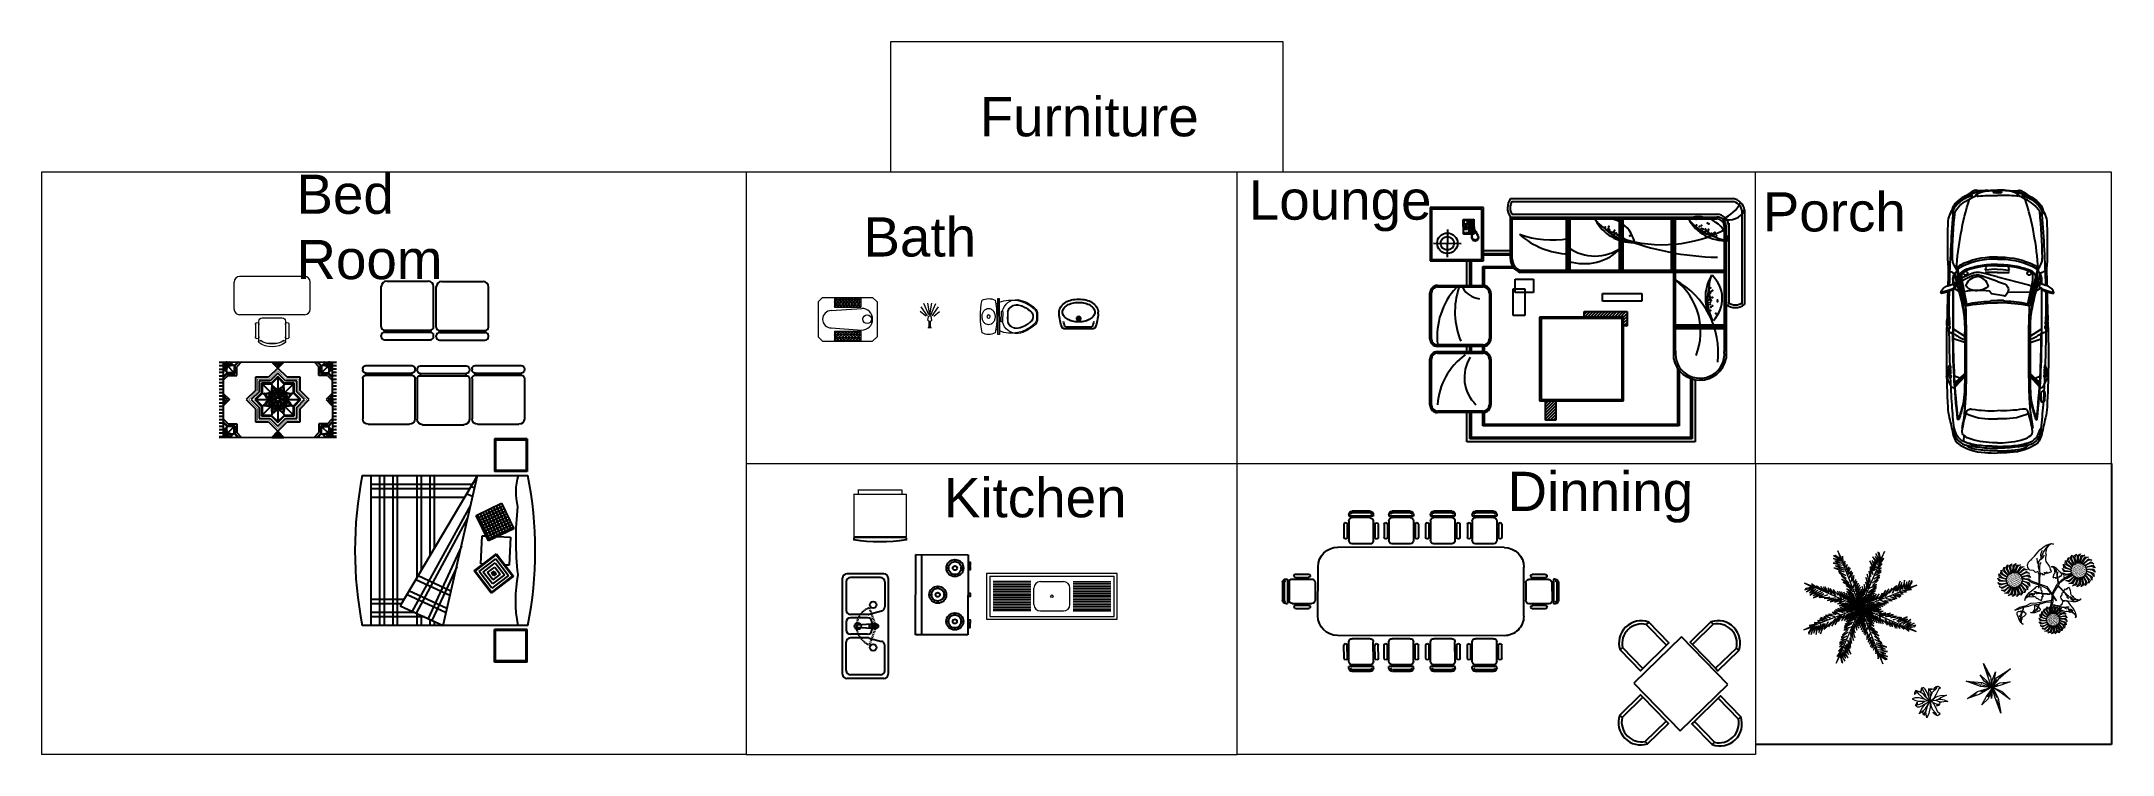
# Model space of a CAD drawing. Header units: inches. Extents: x 47 to 998, y 36 to 364.
import ezdxf

# ---------------------------------------------------------------- set-up
doc = ezdxf.new("R2010")
doc.units = ezdxf.units.IN
doc.header["$MEASUREMENT"] = 0
doc.linetypes.add('DASHED', pattern=[0.75, 0.5, -0.25])
for name, color, linetype, lineweight in [('dim and text', 90, 'Continuous', 0), ('FIXTURE', 8, 'Continuous', 5), ('furniture', 8, 'Continuous', 25), ('Markings', 7, 'Continuous', 20), ('PLANT', 94, 'Continuous', 0), ('SANITRY', 8, 'Continuous', 5), ('SIMBLE', 8, 'Continuous', 5), ('Text', 160, 'Continuous', 20)]:
    doc.layers.add(name, color=color, linetype=linetype, lineweight=lineweight)
doc.layers.add('Wall', color=80, linetype='Continuous')
doc.styles.get("Standard").update_dxf_attribs({"font": 'arial.ttf'})

msp = doc.modelspace()

# ---------------------------------------------------------------- texts
at = {"layer": 'Text', "char_height": 9, "attachment_point": 1}
for s, width, insert in [('{\\H2x;Furniture}', 99.8933, (477.4, 338.22)), ('{\\H2x;Bed Room}', 99.8933, (163.69, 302.63)), ('{\\H2x;Lounge}', 9, (600.96, 299.94)), ('{\\H2x;Porch}', 99.8933, (836.93, 294.53)), ('{\\H2x;Bath }', 99.8933, (424.03, 283.01)), ('{\\H2x;Kitchen}', 99.8933, (460.96, 163.27)), ('{\\H2x;Dinning}', 99.8933, (719.73, 166.17))]:
    msp.add_mtext_dynamic_manual_height_columns(s, width=width, gutter_width=1, heights=[57.22], dxfattribs=dict(at, insert=insert))

# ---------------------------------------------------------------- blocks, each defined once
blk = doc.blocks.new('3-SOFA')
at = {"linetype": 'Continuous'}
for p, q in [((-78.66, -25.23), (-78.66, -6.73)), ((-76.16, -4.23), (-57.16, -4.23)), ((-54.66, -25.23), (-54.66, -6.73)), ((-53.67, -25.06), (-53.67, -6.56)), ((-51.17, -4.06), (-32.17, -4.06)), ((-29.67, -25.06), (-29.67, -6.56)), ((-28.45, -25.23), (-28.45, -6.73)), ((-25.95, -4.23), (-6.95, -4.23)), ((-4.45, -25.23), (-4.45, -6.73)), ((-77.16, -26.73), (-56.16, -26.73)), ((-77.16, -26.73), (-77.16, -27.73)), ((-77.16, -27.73), (-56.16, -27.73)), ((-56.16, -26.73), (-56.16, -27.73)), ((-52.17, -26.56), (-31.17, -26.56)), ((-52.17, -26.56), (-52.17, -27.56)), ((-52.17, -27.56), (-31.17, -27.56)), ((-31.17, -26.56), (-31.17, -27.56)), ((-26.95, -26.73), (-5.95, -26.73)), ((-26.95, -26.73), (-26.95, -27.73)), ((-26.95, -27.73), (-5.95, -27.73)), ((-5.95, -26.73), (-5.95, -27.73)), ((-78.66, -29.73), (-78.66, -29.23)), ((-77.16, -31.23), (-56.16, -31.23)), ((-54.66, -29.73), (-54.66, -29.23)), ((-53.67, -29.56), (-53.67, -29.06)), ((-52.17, -31.06), (-31.17, -31.06)), ((-29.67, -29.56), (-29.67, -29.06)), ((-28.45, -29.73), (-28.45, -29.23)), ((-26.95, -31.23), (-5.95, -31.23)), ((-4.45, -29.73), (-4.45, -29.23))]:
    blk.add_line(p, q, dxfattribs=at)
for centre, radius, start, end in [((-76.16, -6.73), 2.5, 90, 180), ((-57.16, -6.73), 2.5, 0, 90), ((-51.17, -6.56), 2.5, 90, 180), ((-32.17, -6.56), 2.5, 0, 90), ((-25.95, -6.73), 2.5, 90, 180), ((-6.95, -6.73), 2.5, 0, 90), ((-77.16, -25.23), 1.5, 180, 270), ((-77.16, -29.23), 1.5, 90, 180), ((-56.16, -25.23), 1.5, 270, 0), ((-56.16, -29.23), 1.5, 0, 90), ((-52.17, -25.06), 1.5, 180, 270), ((-52.17, -29.06), 1.5, 90, 180), ((-31.17, -25.06), 1.5, 270, 0), ((-31.17, -29.06), 1.5, 0, 90), ((-26.95, -25.23), 1.5, 180, 270), ((-26.95, -29.23), 1.5, 90, 180), ((-5.95, -25.23), 1.5, 270, 0), ((-5.95, -29.23), 1.5, 0, 90), ((-77.16, -29.73), 1.5, 180, 270), ((-56.16, -29.73), 1.5, 270, 0), ((-52.17, -29.56), 1.5, 180, 270), ((-31.17, -29.56), 1.5, 270, 0), ((-26.95, -29.73), 1.5, 180, 270), ((-5.95, -29.73), 1.5, 270, 0)]:
    blk.add_arc(centre, radius, start, end, dxfattribs=at)
blk = doc.blocks.new('A$C327A19D4')
for p, q in [((703, 3073), (3, 3073)), ((3, 3073), (3, 2373)), ((683, 3053), (23, 3053)), ((23, 3053), (23, 2393)), ((683, 2393), (683, 3053)), ((703, 2373), (703, 3073)), ((1059, 3191), (3976, 3191)), ((1078, 3155), (3976, 3155)), ((4090, 3043), (4090, 1800)), ((4126, 3043), (4126, 1800)), ((231, 2784), (227, 2425)), ((1056, 2949), (3763, 2949)), ((1056, 2403), (1056, 2949)), ((1056, 2925), (3763, 2925)), ((1076, 2985), (3780, 2985)), ((1080, 2403), (1080, 2949)), ((1791, 2223), (1791, 2949)), ((1815, 2465), (1815, 2949)), ((1815, 2223), (1815, 2872)), ((1815, 2223), (1815, 2872)), ((1815, 2465), (1815, 2872)), ((1815, 2465), (1815, 2872)), ((1839, 2223), (1839, 2949)), ((2487, 2223), (2487, 2949)), ((2511, 2223), (2511, 2949)), ((2535, 2223), (2535, 2949)), ((3169, 2223), (3169, 2949)), ((3193, 2465), (3193, 2949)), ((3193, 2223), (3193, 2872)), ((3193, 2223), (3193, 2872)), ((3193, 2465), (3193, 2872)), ((3193, 2465), (3193, 2872)), ((3221, 1195), (3221, 2949)), ((3860, 2828), (3860, 1185)), ((3884, 2828), (3884, 1095)), ((3920, 2867), (3920, 1802)), ((49, 2607), (409, 2603)), ((703, 2512), (1056, 2512)), ((703, 2472), (1056, 2472)), ((703, 2452), (1056, 2452)), ((3, 2373), (703, 2373)), ((23, 2393), (683, 2393)), ((484, 2052), (484, 2373)), ((524, 2052), (524, 2373)), ((544, 2052), (544, 2373)), ((694, 2052), (694, 2302)), ((694, 2302), (1084, 2302)), ((714, 2051), (714, 2282)), ((714, 2282), (1098, 2282)), ((3884, 2247), (1184, 2247)), ((3884, 2223), (1184, 2223)), ((3195, 2235), (3195, 1095)), ((1092, 2007), (1244, 2007)), ((1092, 1659), (1092, 2007)), ((1119, 2135), (1357, 2135)), ((1119, 1958), (1119, 2135)), ((1357, 1958), (1119, 1958)), ((1244, 2007), (1244, 1659)), ((1357, 2135), (1357, 1958)), ((2265, 1945), (2780, 1945)), ((2265, 1845), (2265, 1945)), ((2780, 1945), (2780, 1845)), ((1244, 1659), (1092, 1659)), ((2539, 1638), (1439, 1638)), ((1439, 1638), (1439, 538)), ((2023, 1638), (2023, 1711)), ((2023, 1711), (2585, 1711)), ((2780, 1845), (2265, 1845)), ((2539, 538), (2539, 1638)), ((2585, 1711), (2585, 1522)), ((2519, 1618), (1459, 1618)), ((1459, 1618), (1459, 558)), ((2519, 558), (2519, 1618)), ((2585, 1522), (2539, 1522)), ((3884, 1532), (3195, 1532)), ((3884, 1508), (3195, 1508)), ((3884, 1484), (3195, 1484)), ((484, 1185), (484, 1252)), ((524, 1185), (524, 1252)), ((544, 1185), (544, 1252)), ((694, 1185), (694, 1252)), ((714, 1184), (714, 1253)), ((3247, 967), (3247, 230)), ((3267, 940), (3267, 210)), ((3417, 832), (3417, 60)), ((3437, 825), (3437, 40)), ((3477, 816), (3477, 0)), ((1459, 558), (2519, 558)), ((484, 0), (484, 385)), ((524, 40), (524, 385)), ((544, 60), (544, 385)), ((694, 210), (694, 385)), ((714, 230), (714, 386)), ((1439, 538), (2539, 538)), ((1516, 538), (1651, 538)), ((1516, 285), (1516, 538)), ((1651, 285), (1516, 285)), ((1651, 538), (1651, 285)), ((3437, 40), (524, 40)), ((3417, 60), (544, 60)), ((3267, 210), (694, 210)), ((3247, 230), (714, 230)), ((3477, 0), (484, 0))]:
    blk.add_line(p, q)
at = {"linetype": 'ByBlock'}
for p, q in [((438, 2915), (440, 2918)), ((439, 2728), (438, 2915)), ((442, 2726), (439, 2728)), ((440, 2918), (576, 2919)), ((543, 2726), (442, 2726)), ((451, 2906), (490, 2906)), ((451, 2856), (451, 2906)), ((491, 2856), (451, 2856)), ((453, 2831), (453, 2839)), ((453, 2839), (461, 2839)), ((461, 2831), (453, 2831)), ((453, 2824), (461, 2825)), ((453, 2816), (453, 2824)), ((461, 2816), (453, 2816)), ((453, 2801), (453, 2810)), ((453, 2810), (461, 2810)), ((461, 2802), (453, 2801)), ((453, 2787), (453, 2795)), ((453, 2795), (461, 2795)), ((461, 2787), (453, 2787)), ((468, 2743), (455, 2743)), ((455, 2743), (455, 2735)), ((455, 2735), (469, 2735)), ((461, 2839), (461, 2831)), ((461, 2825), (461, 2816)), ((461, 2810), (461, 2802)), ((461, 2795), (461, 2787)), ((466, 2839), (475, 2840)), ((467, 2831), (466, 2839)), ((475, 2831), (467, 2831)), ((467, 2816), (467, 2825)), ((467, 2825), (475, 2825)), ((475, 2817), (467, 2816)), ((467, 2802), (467, 2810)), ((467, 2810), (475, 2810)), ((475, 2802), (467, 2802)), ((467, 2787), (467, 2795)), ((467, 2795), (475, 2795)), ((475, 2787), (467, 2787)), ((469, 2735), (468, 2743)), ((487, 2743), (474, 2743)), ((474, 2743), (474, 2735)), ((474, 2735), (487, 2735)), ((475, 2840), (475, 2831)), ((475, 2825), (475, 2817)), ((475, 2810), (475, 2802)), ((475, 2795), (475, 2787)), ((480, 2840), (488, 2840)), ((480, 2831), (480, 2840)), ((488, 2832), (480, 2831)), ((480, 2817), (480, 2825)), ((480, 2825), (488, 2825)), ((488, 2817), (480, 2817)), ((480, 2810), (488, 2810)), ((480, 2802), (480, 2810)), ((488, 2802), (480, 2802)), ((480, 2787), (480, 2795)), ((480, 2795), (488, 2795)), ((488, 2787), (480, 2787)), ((487, 2735), (487, 2743)), ((488, 2840), (488, 2832)), ((488, 2825), (488, 2817)), ((488, 2810), (488, 2802)), ((488, 2795), (488, 2787)), ((490, 2906), (491, 2856)), ((493, 2744), (493, 2735)), ((506, 2744), (493, 2744)), ((493, 2735), (506, 2735)), ((505, 2903), (494, 2903)), ((494, 2903), (494, 2899)), ((494, 2899), (505, 2899)), ((495, 2895), (495, 2891)), ((505, 2895), (495, 2895)), ((495, 2891), (505, 2891)), ((495, 2887), (495, 2883)), ((505, 2887), (495, 2887)), ((495, 2883), (505, 2883)), ((495, 2879), (495, 2875)), ((505, 2879), (495, 2879)), ((495, 2875), (505, 2875)), ((495, 2871), (495, 2867)), ((506, 2871), (495, 2871)), ((495, 2867), (506, 2867)), ((495, 2863), (495, 2859)), ((506, 2863), (495, 2863)), ((495, 2859), (506, 2859)), ((497, 2795), (507, 2795)), ((497, 2787), (497, 2795)), ((507, 2787), (497, 2787)), ((505, 2899), (505, 2903)), ((505, 2891), (505, 2895)), ((505, 2883), (505, 2887)), ((505, 2875), (505, 2879)), ((506, 2867), (506, 2871)), ((506, 2859), (506, 2863)), ((506, 2735), (506, 2744)), ((507, 2795), (507, 2787)), ((515, 2908), (520, 2914)), ((516, 2744), (515, 2908)), ((523, 2737), (516, 2744)), ((520, 2910), (519, 2905)), ((519, 2905), (531, 2893)), ((519, 2905), (519, 2868)), ((519, 2868), (522, 2862)), ((520, 2914), (561, 2915)), ((526, 2913), (520, 2910)), ((520, 2783), (522, 2790)), ((520, 2746), (520, 2783)), ((520, 2746), (532, 2759)), ((521, 2741), (520, 2746)), ((527, 2738), (521, 2741)), ((522, 2862), (526, 2855)), ((522, 2790), (526, 2797)), ((542, 2737), (523, 2737)), ((532, 2895), (526, 2913)), ((526, 2913), (558, 2913)), ((526, 2855), (527, 2845)), ((526, 2797), (528, 2806)), ((527, 2845), (527, 2832)), ((528, 2806), (527, 2832)), ((533, 2756), (527, 2738)), ((527, 2738), (542, 2738)), ((531, 2893), (532, 2895)), ((532, 2832), (531, 2893)), ((551, 2896), (532, 2895)), ((532, 2832), (532, 2759)), ((532, 2759), (533, 2756)), ((552, 2756), (533, 2756)), ((546, 2743), (542, 2743)), ((542, 2743), (542, 2731)), ((542, 2731), (545, 2717)), ((545, 2717), (549, 2704)), ((547, 2732), (546, 2743)), ((546, 2738), (559, 2739)), ((562, 2737), (546, 2737)), ((548, 2723), (547, 2732)), ((577, 2726), (548, 2726)), ((552, 2710), (548, 2723)), ((551, 2896), (558, 2913)), ((553, 2893), (551, 2896)), ((554, 2759), (552, 2756)), ((552, 2756), (559, 2739)), ((565, 2905), (553, 2893)), ((553, 2832), (553, 2893)), ((553, 2832), (554, 2759)), ((566, 2747), (554, 2759)), ((558, 2855), (557, 2846)), ((557, 2846), (557, 2832)), ((557, 2806), (557, 2832)), ((559, 2797), (557, 2806)), ((558, 2913), (563, 2911)), ((562, 2862), (558, 2855)), ((563, 2790), (559, 2797)), ((559, 2739), (565, 2741)), ((561, 2915), (568, 2908)), ((565, 2869), (562, 2862)), ((569, 2745), (562, 2737)), ((563, 2911), (565, 2905)), ((566, 2783), (563, 2790)), ((565, 2905), (565, 2869)), ((565, 2741), (566, 2747)), ((566, 2747), (566, 2783)), ((568, 2908), (569, 2745)), ((576, 2919), (578, 2916)), ((580, 2729), (577, 2726)), ((578, 2916), (580, 2729)), ((587, 2779), (579, 2779)), ((579, 2775), (584, 2774)), ((584, 2774), (587, 2772)), ((590, 2777), (587, 2779)), ((587, 2772), (591, 2770)), ((594, 2771), (590, 2777)), ((591, 2770), (593, 2768)), ((595, 2768), (592, 2765)), ((592, 2765), (597, 2757)), ((593, 2768), (595, 2768)), ((599, 2771), (594, 2771)), ((597, 2757), (606, 2742)), ((602, 2770), (599, 2771)), ((599, 2760), (603, 2767)), ((606, 2763), (599, 2760)), ((603, 2767), (602, 2770)), ((604, 2750), (608, 2758)), ((612, 2753), (604, 2750)), ((608, 2758), (606, 2763)), ((606, 2742), (612, 2731)), ((608, 2742), (614, 2749)), ((615, 2746), (608, 2742)), ((614, 2749), (612, 2753)), ((612, 2731), (614, 2730)), ((613, 2733), (618, 2740)), ((621, 2736), (613, 2733)), ((614, 2730), (613, 2728)), ((613, 2728), (622, 2712)), ((618, 2740), (615, 2746)), ((620, 2723), (624, 2730)), ((627, 2725), (620, 2723)), ((624, 2730), (621, 2736)), ((626, 2712), (630, 2720)), ((630, 2720), (627, 2725)), ((549, 2696), (546, 2692)), ((546, 2692), (546, 2686)), ((546, 2686), (554, 2685)), ((554, 2685), (546, 2680)), ((546, 2680), (547, 2672)), ((547, 2672), (555, 2672)), ((549, 2704), (548, 2697)), ((548, 2697), (549, 2696)), ((555, 2672), (548, 2666)), ((548, 2666), (551, 2659)), ((551, 2659), (560, 2661)), ((553, 2703), (552, 2710)), ((552, 2696), (553, 2703)), ((557, 2693), (552, 2696)), ((556, 2687), (557, 2693)), ((558, 2669), (556, 2687)), ((560, 2661), (556, 2653)), ((556, 2653), (560, 2648)), ((568, 2656), (558, 2669)), ((560, 2648), (566, 2653)), ((566, 2653), (565, 2646)), ((565, 2646), (570, 2642)), ((583, 2649), (568, 2656)), ((570, 2642), (577, 2648)), ((577, 2648), (576, 2639)), ((576, 2639), (582, 2637)), ((582, 2637), (585, 2645)), ((599, 2647), (583, 2649)), ((585, 2645), (589, 2637)), ((589, 2637), (593, 2637)), ((593, 2637), (595, 2645)), ((595, 2645), (598, 2636)), ((598, 2636), (604, 2637)), ((615, 2654), (599, 2647)), ((604, 2645), (610, 2639)), ((604, 2637), (604, 2645)), ((610, 2639), (615, 2642)), ((614, 2650), (619, 2643)), ((615, 2642), (614, 2650)), ((627, 2666), (615, 2654)), ((619, 2643), (624, 2647)), ((620, 2654), (628, 2651)), ((624, 2647), (620, 2654)), ((622, 2712), (631, 2687)), ((634, 2713), (626, 2712)), ((631, 2687), (627, 2666)), ((628, 2702), (636, 2705)), ((637, 2702), (628, 2702)), ((628, 2661), (636, 2659)), ((632, 2654), (628, 2661)), ((628, 2651), (632, 2654)), ((631, 2672), (640, 2672)), ((638, 2665), (631, 2672)), ((633, 2691), (639, 2696)), ((641, 2691), (633, 2691)), ((636, 2705), (634, 2713)), ((634, 2681), (642, 2684)), ((641, 2677), (634, 2681)), ((636, 2659), (638, 2665)), ((639, 2696), (637, 2702)), ((640, 2672), (641, 2677)), ((642, 2684), (641, 2691))]:
    blk.add_line(p, q, dxfattribs=at)
at = {"ltscale": 5}
for p, q in [((0, 1352), (0, 1952)), ((20, 1352), (20, 1952)), ((100, 2052), (700, 2052)), ((100, 2032), (700, 2032)), ((780, 1952), (780, 1352)), ((800, 1952), (800, 1352)), ((2023, 1673), (2061, 1711)), ((2027, 1638), (2100, 1711)), ((2067, 1638), (2139, 1711)), ((2106, 1638), (2179, 1711)), ((2145, 1638), (2218, 1711)), ((2184, 1638), (2257, 1711)), ((2224, 1638), (2296, 1711)), ((2263, 1638), (2336, 1711)), ((2302, 1638), (2375, 1711)), ((2341, 1638), (2414, 1711)), ((2381, 1638), (2453, 1711)), ((2420, 1638), (2493, 1711)), ((2459, 1638), (2532, 1711)), ((2498, 1638), (2571, 1711)), ((2538, 1638), (2585, 1685)), ((2539, 1601), (2585, 1646)), ((2539, 1561), (2585, 1607)), ((2539, 1522), (2585, 1568)), ((2578, 1522), (2585, 1528)), ((700, 1272), (100, 1272)), ((700, 1252), (100, 1252)), ((100, 1185), (700, 1185)), ((100, 1165), (700, 1165)), ((0, 485), (0, 1085)), ((20, 485), (20, 1085)), ((780, 1085), (780, 485)), ((800, 1085), (800, 485)), ((700, 405), (100, 405)), ((700, 385), (100, 385)), ((1516, 499), (1555, 538)), ((1516, 460), (1594, 538)), ((1516, 421), (1634, 538)), ((1516, 382), (1651, 516)), ((1516, 342), (1651, 477)), ((1516, 303), (1651, 438)), ((1537, 285), (1651, 398)), ((1576, 285), (1651, 359)), ((1616, 285), (1651, 320))]:
    blk.add_line(p, q, dxfattribs=at)
for radius in [134, 88.7]:
    blk.add_circle((229, 2605), radius)
for centre, radius, start, end in [((1218, 3068), 201, 142.4201, 216.3682), ((1218, 3068), 165, 148.4003, 210.2229), ((3657, 3353), 468, 293.6733, 332.9672), ((3921, 3138), 226, 250.4844, 335.1673), ((3943, 3007), 150, 10.9855, 79.893), ((3943, 3007), 187, 10.9855, 79.893), ((1594, 3859), 1211, 249.7283, 280.5443), ((1853, 3485), 1021, 228.2765, 267.8541), ((2545, 3192), 468, 214.7097, 257.8799), ((2283, 2531), 409, 13.4523, 105.9639), ((2657, 3163), 547, 207.1715, 271.8037), ((2752, 3267), 657, 227.0776, 263.0508), ((3052, 4350), 1764, 252.1519, 298.1592), ((3869, 3188), 547, 208.8478, 273.48), ((3911, 3323), 657, 217.6007, 253.5739), ((3517, 2544), 409, 14.6876, 107.1992), ((3951, 3106), 468, 222.7716, 265.9418), ((3763, 2828), 157, 0, 90), ((3763, 2828), 121, 0, 90), ((3763, 2828), 96.8, 0, 90), ((2024, 3008), 670, 251.8392, 316.629), ((2163, 3036), 599, 234.5154, 305.4846), ((3865, 6197), 3777, 248.9971, 268.5461), ((1243, 2401), 187, 179.2584, 251.6848), ((1243, 2401), 163, 179.2584, 251.6848), ((4159, 1898), 547, 149.1529, 213.7851), ((4124, 2008), 468, 156.691, 199.8613), ((3425, 1881), 409, 315.4337, 47.9453), ((4298, 1873), 657, 169.059, 205.0321), ((4007, 1962), 201, 232.4201, 306.3682), ((4007, 1962), 165, 232.4201, 306.3682)]:
    blk.add_arc(centre, radius, start, end)
for centre, radius, start, end in [((100, 1952), 100, 90, 180), ((100, 1952), 80, 90, 180), ((1024, 1388), 928, 137.1341, 186.5635), ((1307, 1706), 979, 160.9364, 203.1944), ((676, 2156), 279, 209.1633, 264.4137), ((700, 1952), 100, 0, 90), ((700, 1952), 80, 0, 90), ((100, 1352), 100, 180, 270), ((100, 1085), 100, 90, 180), ((100, 1352), 80, 180, 270), ((100, 1085), 80, 90, 180), ((968, 436), 868, 125.4807, 176.5616), ((949, 846), 497, 147.8484, 226.1244), ((700, 1352), 80, 270, 0), ((700, 1352), 100, 270, 0), ((700, 1085), 100, 0, 90), ((700, 1085), 80, 0, 90), ((100, 485), 100, 180, 270), ((100, 485), 80, 180, 270), ((700, 485), 100, 270, 0), ((700, 485), 80, 270, 0)]:
    blk.add_arc(centre, radius, start, end, dxfattribs=at)
at = {"ltscale": 20}
for centre, radius, start, end in [((2701, 1449), 849, 338.2682, 52.2695), ((2703, 1175), 1078, 353.1988, 61.2564), ((3540, 1161), 351, 190.8398, 349.1602), ((3540, 1156), 321, 172.9078, 5.2194)]:
    blk.add_arc(centre, radius, start, end, dxfattribs=at)
for p in [(2298, 2818), (2329, 2780), (2344, 2802), (2345, 2825), (2356, 2781), (2375, 2736), (2410, 2757), (2421, 2774), (2421, 2720), (2444, 2738), (2485, 2814), (2498, 2803), (2514, 2718), (3492, 2920), (3495, 2842), (3535, 2825), (3560, 2838), (3561, 2800), (3571, 2765), (3585, 2789), (3609, 2758), (3612, 2788), (3641, 2868), (3646, 2728), (3647, 2768), (3655, 2787), (3657, 2862), (3694, 2735), (3719, 2734), (3738, 2747), (2445, 2691), (2459, 2715), (2481, 2700), (2515, 2690), (2551, 2664), (2620, 2701), (3707, 2710), (3756, 2703), (3648, 1911), (3660, 1974), (3676, 1951), (3677, 2020), (3687, 1973), (3707, 1984), (3646, 1828), (3658, 1864), (3673, 1803), (3674, 1829), (3680, 1724), (3683, 1768), (3684, 1893), (3686, 1853), (3705, 1892), (3706, 1784), (3748, 1685), (3770, 1842), (3772, 1859)]:
    blk.add_point(p)
blk = doc.blocks.new('CARPET-1')
for p, q in [((-95.1, 67.4), (0.5, 67.5)), ((-91.8, 66.9), (-95.1, 66.9)), ((-91.8, 64.2), (-95.1, 64.2)), ((-91.8, 61.4), (-95.1, 61.4)), ((-91.8, 58.7), (-95.1, 58.7)), ((-91.8, 55.9), (-95.1, 55.9)), ((-91.8, 53.2), (-95.1, 53.2)), ((-91.8, 67.4), (-91.8, 5.9)), ((-91.3, 67), (-91.8, 67)), ((-88.8, 58.4), (-91.8, 55.5)), ((-88.5, 58.1), (-91.8, 54.8)), ((-88.5, 58.1), (-91.8, 54.8)), ((-88.5, 58.1), (-91.8, 54.9)), ((-87.8, 56.5), (-91.8, 52.5)), ((-91.3, 67.5), (-91.3, 67)), ((-88.5, 58.1), (-89.2, 59.7)), ((-82.4, 58.1), (-89, 64.7)), ((-82.9, 58.6), (-88.5, 58.6)), ((-88.5, 58.1), (-82.4, 58.1)), ((-88.5, 58.1), (-82.4, 58.1)), ((-82.4, 58.1), (-88.5, 58.1)), ((-87.8, 56.5), (-80.8, 56.5)), ((-82.4, 64.2), (-84, 64.9)), ((-82.9, 64.2), (-82.9, 58.6)), ((-79.8, 67.5), (-82.7, 64.6)), ((-79.2, 67.5), (-82.4, 64.2)), ((-82.4, 64.3), (-79.2, 67.5)), ((-82.4, 58.1), (-82.4, 64.3)), ((-82.4, 58.1), (-82.4, 64.2)), ((-82.4, 64.2), (-82.4, 58.1)), ((-76.9, 67.5), (-80.8, 63.5)), ((-80.8, 56.5), (-80.8, 63.5)), ((-54.8, 54.9), (-65.4, 54.9)), ((-65.4, 54.9), (-65.4, 44.2)), ((-53.6, 52.1), (-62.6, 52.1)), ((-62.6, 52.1), (-62.6, 43.1)), ((-47.3, 62.4), (-54.8, 54.9)), ((-47.3, 58.4), (-53.6, 52.1)), ((-47.3, 55.5), (-52.8, 50)), ((-47.3, 54.7), (-52.4, 49.6)), ((-52.3, 67.4), (-47.3, 62.4)), ((-47.3, 62.4), (-42.3, 67.4)), ((-39.7, 54.9), (-47.3, 62.4)), ((-40.9, 52.1), (-47.3, 58.4)), ((-41.8, 50), (-47.3, 55.5)), ((-47.3, 55.5), (-47.3, 43.6)), ((-42, 49.4), (-47.3, 54.7)), ((-31.9, 52.1), (-40.9, 52.1)), ((-29.1, 54.9), (-39.7, 54.9)), ((-29.1, 44.2), (-29.1, 54.9)), ((-17.7, 67.5), (-13.8, 63.5)), ((-12.1, 64.3), (-15.4, 67.5)), ((-15.4, 67.5), (-12.1, 64.2)), ((-14.7, 67.5), (-11.8, 64.6)), ((-13.8, 56.5), (-13.8, 63.5)), ((-6.8, 56.5), (-13.8, 56.5)), ((-12.1, 64.2), (-10.6, 64.9)), ((-12.1, 58.1), (-5.5, 64.7)), ((-12.1, 58.1), (-12.1, 64.3)), ((-12.1, 64.2), (-12.1, 58.1)), ((-12.1, 58.1), (-12.1, 64.2)), ((-12.1, 58.1), (-6, 58.1)), ((-6.1, 58.1), (-12.1, 58.1)), ((-6.1, 58.1), (-12.1, 58.1)), ((-11.7, 64.2), (-11.7, 58.6)), ((-11.7, 58.6), (-6, 58.6)), ((-6.8, 56.5), (-2.8, 52.5)), ((-6.1, 58.1), (-2.8, 54.8)), ((-6.1, 58.1), (-2.8, 54.8)), ((-6, 58.1), (-5.4, 59.7)), ((-6, 58.1), (-2.8, 54.9)), ((-5.7, 58.4), (-2.8, 55.5)), ((-3.3, 67.5), (-3.3, 67)), ((-3.3, 67), (-2.8, 67)), ((-2.8, 67.5), (-2.7, 6)), ((0.5, 67), (-2.8, 67)), ((0.5, 64.2), (-2.8, 64.2)), ((0.5, 61.5), (-2.8, 61.5)), ((0.5, 58.7), (-2.8, 58.7)), ((0.5, 56), (-2.8, 56)), ((0.5, 53.2), (-2.8, 53.2)), ((-91.8, 50.4), (-95.1, 50.4)), ((-91.8, 47.7), (-95.1, 47.7)), ((-91.8, 44.9), (-95.1, 44.9)), ((-91.8, 42.2), (-95.1, 42.2)), ((-91.8, 39.4), (-95.1, 39.4)), ((-91.8, 36.7), (-95.1, 36.7)), ((-91.8, 33.9), (-95.1, 33.9)), ((-91.8, 41.8), (-91.8, 31.6)), ((-91.8, 41.8), (-86.7, 36.7)), ((-86.7, 36.7), (-91.8, 31.6)), ((-65.4, 44.2), (-73, 36.7)), ((-73, 36.7), (-65.4, 29.2)), ((-62.6, 43.1), (-69, 36.7)), ((-69, 36.7), (-62.6, 30.3)), ((-60.5, 42.2), (-66, 36.7)), ((-66, 36.7), (-60.5, 31.2)), ((-66, 36.7), (-54.2, 36.7)), ((-60.1, 41.8), (-65.2, 36.7)), ((-65.2, 36.7), (-60.1, 31.6)), ((-52.8, 50), (-60.5, 50)), ((-60.5, 50), (-52.2, 41.6)), ((-60.5, 50), (-60.5, 42.2)), ((-60.5, 42.2), (-58.5, 41.4)), ((-52.8, 49.4), (-60, 49.4)), ((-60, 49.4), (-60, 42.2)), ((-52.8, 50), (-51.9, 48)), ((-49.2, 37.5), (-50.1, 36.7)), ((-50.1, 36.7), (-49.2, 35.9)), ((-49.2, 38.7), (-49.2, 37.5)), ((-48.1, 38.7), (-49.2, 38.7)), ((-49.2, 35.9), (-49.2, 34.7)), ((-49.2, 34.7), (-48.1, 34.7)), ((-47.3, 39.5), (-48.1, 38.7)), ((-48.1, 34.7), (-47.2, 33.9)), ((-46.4, 38.7), (-47.3, 39.5)), ((-47.2, 33.9), (-46.4, 34.7)), ((-45.3, 38.7), (-46.4, 38.7)), ((-46.4, 34.7), (-45.3, 34.7)), ((-45.3, 37.5), (-45.3, 38.7)), ((-44.5, 36.7), (-45.3, 37.5)), ((-45.3, 35.9), (-44.5, 36.7)), ((-45.3, 34.7), (-45.3, 35.9)), ((-41.8, 50), (-42.6, 48)), ((-34, 50), (-42.4, 41.6)), ((-34.6, 49.4), (-42, 49.4)), ((-34, 50), (-41.8, 50)), ((-40.4, 36.7), (-28.5, 36.7)), ((-34, 42.2), (-36, 41.3)), ((-29.3, 36.7), (-34.6, 41.9)), ((-34.4, 31.6), (-29.3, 36.7)), ((-28.5, 36.7), (-34, 42.2)), ((-34, 31.2), (-28.5, 36.7)), ((-25.5, 36.7), (-31.9, 43.1)), ((-31.9, 30.3), (-25.5, 36.7)), ((-21.6, 36.7), (-29.1, 44.2)), ((-29.1, 29.2), (-21.6, 36.7)), ((-2.8, 41.8), (-7.8, 36.7)), ((-7.8, 36.7), (-2.8, 31.6)), ((0.5, 50.5), (-2.8, 50.5)), ((0.5, 47.7), (-2.8, 47.7)), ((0.5, 45), (-2.8, 45)), ((0.5, 42.2), (-2.8, 42.2)), ((-2.8, 41.8), (-2.8, 31.6)), ((0.5, 39.5), (-2.8, 39.5)), ((0.5, 36.7), (-2.8, 36.7)), ((0.5, 34), (-2.8, 34)), ((-91.8, 31.2), (-95.1, 31.2)), ((-91.8, 28.4), (-95.1, 28.4)), ((-91.8, 25.7), (-95.1, 25.7)), ((-91.8, 22.9), (-95.1, 22.9)), ((-91.8, 20.2), (-95.1, 20.2)), ((-91.8, 17.4), (-95.1, 17.4)), ((-87.8, 16.9), (-91.8, 20.9)), ((-88.5, 15.3), (-91.8, 18.6)), ((-88.5, 15.3), (-91.8, 18.6)), ((-88.5, 15.3), (-91.8, 18.5)), ((-88.8, 14.9), (-91.8, 17.9)), ((-87.8, 16.9), (-80.8, 16.9)), ((-80.8, 16.9), (-80.8, 9.9)), ((-65.4, 29.2), (-65.4, 18.5)), ((-65.4, 18.5), (-54.8, 18.5)), ((-62.6, 30.3), (-62.6, 21.3)), ((-62.6, 21.3), (-53.6, 21.3)), ((-58.5, 32), (-60.5, 31.2)), ((-52.2, 31.8), (-60.5, 23.4)), ((-60.5, 31.2), (-60.5, 23.4)), ((-60.5, 23.4), (-52.8, 23.4)), ((-60, 31.2), (-60, 24)), ((-60, 24), (-52.8, 24)), ((-54.8, 18.5), (-47.3, 11)), ((-53.6, 21.3), (-47.3, 15)), ((-51.9, 25.4), (-52.8, 23.4)), ((-52.8, 23.4), (-47.3, 17.9)), ((-52.4, 23.8), (-47.3, 18.7)), ((-47.3, 29.8), (-47.3, 17.9)), ((-47.3, 18.7), (-42.2, 23.8)), ((-47.3, 17.9), (-41.8, 23.4)), ((-47.3, 15), (-40.9, 21.3)), ((-47.3, 11), (-39.7, 18.5)), ((-42.6, 25.4), (-41.8, 23.4)), ((-42.4, 31.8), (-34, 23.4)), ((-41.8, 24), (-34.6, 24)), ((-41.8, 23.4), (-34, 23.4)), ((-40.9, 21.3), (-31.9, 21.3)), ((-39.7, 18.5), (-29.1, 18.5)), ((-36, 32), (-34, 31.2)), ((-34.6, 24), (-34.6, 31.2)), ((-34, 23.4), (-34, 31.2)), ((-31.9, 21.3), (-31.9, 30.3)), ((-29.1, 18.5), (-29.1, 29.2)), ((-13.8, 16.9), (-13.8, 9.9)), ((-6.8, 16.9), (-13.8, 16.9)), ((-6.8, 16.9), (-2.8, 20.9)), ((-6.1, 15.3), (-2.8, 18.6)), ((-6.1, 15.3), (-2.8, 18.6)), ((-6, 15.3), (-2.8, 18.5)), ((-5.7, 14.9), (-2.8, 17.9)), ((0.5, 31.2), (-2.8, 31.2)), ((0.5, 28.5), (-2.8, 28.5)), ((0.5, 25.7), (-2.8, 25.7)), ((0.6, 23), (-2.7, 23)), ((0.6, 20.2), (-2.7, 20.2)), ((0.6, 17.5), (-2.7, 17.5)), ((-91.8, 14.7), (-95.1, 14.7)), ((-91.8, 11.9), (-95.1, 11.9)), ((-91.8, 9.2), (-95.1, 9.2)), ((-91.8, 6.4), (-95.1, 6.4)), ((-95.1, 5.9), (0.6, 6)), ((-91.3, 6.4), (-91.8, 6.4)), ((-91.3, 5.9), (-91.3, 6.4)), ((-88.5, 15.3), (-89.2, 13.7)), ((-82.4, 15.3), (-89, 8.7)), ((-82.4, 15.3), (-88.5, 15.3)), ((-88.5, 15.3), (-82.4, 15.3)), ((-88.5, 15.3), (-82.4, 15.3)), ((-82.9, 14.8), (-88.5, 14.8)), ((-82.4, 9.1), (-84, 8.5)), ((-82.9, 9.1), (-82.9, 14.8)), ((-79.8, 5.9), (-82.7, 8.8)), ((-82.4, 9.1), (-82.4, 15.3)), ((-82.4, 15.3), (-82.4, 9.1)), ((-82.4, 15.3), (-82.4, 9.2)), ((-82.4, 9.1), (-79.2, 5.9)), ((-79.2, 5.9), (-82.4, 9.1)), ((-76.9, 5.9), (-80.8, 9.9)), ((-52.3, 5.9), (-47.3, 11)), ((-52.3, 5.9), (-42.3, 5.9)), ((-47.3, 11), (-42.3, 5.9)), ((-17.7, 5.9), (-13.8, 9.9)), ((-15.4, 5.9), (-12.1, 9.1)), ((-12.1, 9.1), (-15.4, 5.9)), ((-14.7, 5.9), (-11.8, 8.8)), ((-12.1, 15.3), (-12.1, 9.2)), ((-12.1, 15.3), (-12.1, 9.1)), ((-12.1, 9.1), (-12.1, 15.3)), ((-12.1, 15.3), (-5.5, 8.7)), ((-6.1, 15.3), (-12.1, 15.3)), ((-6.1, 15.3), (-12.1, 15.3)), ((-12.1, 15.3), (-6, 15.3)), ((-12.1, 9.1), (-10.6, 8.5)), ((-11.7, 9.1), (-11.7, 14.8)), ((-11.7, 14.8), (-6, 14.8)), ((-6, 15.3), (-5.4, 13.7)), ((-3.3, 5.9), (-3.3, 6.4)), ((-3.3, 6.4), (-2.8, 6.4)), ((0.6, 14.7), (-2.7, 14.7)), ((0.6, 12), (-2.7, 12)), ((0.6, 9.2), (-2.7, 9.2)), ((0.6, 6.5), (-2.7, 6.5))]:
    blk.add_line(p, q)
for points, const_width in [([(-54.2, 53.5), (-64, 53.5)], 0.349), ([(-64, 53.5), (-64, 43.6)], 0.349), ([(-47.3, 60.4), (-54.2, 53.5)], 0.349), ([(-40.3, 53.5), (-47.3, 60.4)], 0.349), ([(-47.3, 65.5), (-47.3, 67.4)], 0.138), ([(-30.5, 53.5), (-40.3, 53.5)], 0.349), ([(-30.5, 43.6), (-30.5, 53.5)], 0.349), ([(-89.9, 36.7), (-91.8, 36.7)], 0.138), ([(-64, 43.6), (-71, 36.7)], 0.349), ([(-71, 36.7), (-64, 29.7)], 0.349), ([(-23.6, 36.7), (-30.5, 43.6)], 0.349), ([(-30.5, 29.7), (-23.6, 36.7)], 0.349), ([(-4.7, 36.7), (-2.8, 36.7)], 0.138), ([(-64, 29.7), (-64, 19.9)], 0.349), ([(-64, 19.9), (-54.2, 19.9)], 0.349), ([(-54.2, 19.9), (-47.3, 13)], 0.349), ([(-47.3, 13), (-40.3, 19.9)], 0.349), ([(-40.3, 19.9), (-30.5, 19.9)], 0.349), ([(-30.5, 19.9), (-30.5, 29.7)], 0.349), ([(-47.3, 7.9), (-47.3, 6)], 0.138)]:
    blk.add_lwpolyline(points, dxfattribs=dict(const_width=const_width))
for points in [[(-31.9, 43.1), (-31.9, 52.1)], [(-34.6, 41.9), (-34.6, 49.4)], [(-34, 42.2), (-34, 50)]]:
    blk.add_lwpolyline(points)
for radius in [1.97, 1.69, 1.41]:
    blk.add_circle((-47.3, 36.7), radius)
for centre, radius, start, end in [((-87, 66.2), 6.21, 219.544, 245.6187), ((-86.9, 66.2), 6.71, 223.7847, 246.2642), ((-91.4, 63.4), 0.44, 230.1766, 276.9378), ((-90.5, 64.8), 1.1, 157.8436, 228.3182), ((-91.9, 64.2), 1.11, 358.1661, 67.9663), ((-90.9, 66.4), 0.394, 111.6271, 223.3874), ((-91.1, 64.2), 0.26, 208.6047, 13.3052), ((-91.3, 62.7), 0.323, 30.3023, 96.9378), ((-92.1, 64), 2.24, 32.3685, 67.3007), ((-90.7, 66.6), 0.394, 46.8085, 158.5688), ((-90.6, 63), 0.44, 210.3023, 257.0635), ((-90.2, 64.8), 2.24, 257.0635, 266.4632), ((-88.3, 67.8), 2.24, 202.8952, 237.8274), ((-92.1, 64), 2.24, 318.7327, 328.1324), ((-90.5, 65), 0.44, 331.1, 32.3685), ((-89.8, 64.6), 0.362, 151.1, 238.0092), ((-90.5, 63.1), 0.44, 328.1324, 14.8936), ((-89.8, 63.3), 0.323, 128.2581, 194.8936), ((-90.3, 63.9), 0.44, 356.7408, 58.0092), ((-90.3, 63.9), 0.44, 308.2581, 355.0193), ((-95.4, 62.8), 6.23, 339.1476, 26.004), ((-87, 71.1), 6.21, 243.4948, 290.6187), ((-92.1, 64), 2.24, 355.0193, 356.7408), ((-89.1, 66.2), 1.11, 43.1661, 112.9663), ((-88.5, 67.6), 1.1, 202.8436, 273.3182), ((-89.3, 60), 0.34, 166.6849, 70.3068), ((-89.3, 66.2), 0.44, 237.8274, 299.0959), ((-95.4, 62.8), 6.71, 338.8892, 17.1339), ((-88.9, 65.5), 0.362, 32.1866, 119.0959), ((-87, 71.1), 6.71, 252.4794, 291.2642), ((-88.5, 66.8), 0.26, 253.6047, 58.3052), ((-88.2, 66), 0.44, 212.1866, 273.4551), ((-88.3, 67.8), 2.24, 273.4551, 275.1766), ((-88.2, 66), 0.44, 275.1766, 321.9378), ((-87.6, 65.5), 0.323, 75.3023, 141.9378), ((-87.4, 66.2), 0.44, 255.3023, 302.0635), ((-87.7, 67.1), 0.44, 353.2581, 40.0193), ((-87, 67), 0.323, 173.2581, 239.8936), ((-87.3, 66.3), 0.44, 13.1324, 59.8936), ((-88.3, 67.8), 2.24, 302.0635, 311.4632), ((-89.1, 65.9), 2.24, 3.7327, 13.1324), ((-90.6, 62.7), 6.23, 24.1476, 50.2313), ((-90.6, 62.6), 6.71, 23.8892, 45.9916), ((-84.3, 65.1), 0.34, 211.6849, 115.3068), ((-50.4, 66.2), 0.314, 75.6254, 128.7984), ((-50.6, 66), 0.449, 55.2047, 86.5925), ((-49, 67.6), 1.81, 220.0629, 332.9232), ((-49, 68.9), 2.66, 239.9457, 307.6756), ((-47, 64.5), 0.938, 106.6591, 253.6572), ((-47, 64.8), 0.663, 112.5196, 247.4804), ((-47, 65.1), 0.388, 130.8943, 229.1057), ((-47.5, 64.5), 0.938, 286.3428, 73.3409), ((-47.5, 65.1), 0.388, 310.8943, 49.1057), ((-47.5, 64.8), 0.663, 292.5196, 67.4804), ((-45.6, 67.6), 1.81, 207.0768, 318.9417), ((-45.6, 68.9), 2.66, 232.3244, 299.8809), ((-44.1, 66.2), 0.314, 51.2016, 104.3746), ((-43.9, 66), 0.449, 93.4075, 136.4646), ((-10.3, 65.1), 0.34, 64.6932, 328.3151), ((-4, 62.6), 6.71, 134.0084, 156.1108), ((-7.5, 71.1), 6.71, 248.7358, 287.5206), ((-4, 62.7), 6.23, 129.7687, 155.8524), ((-7.5, 71.1), 6.21, 249.3813, 296.5052), ((-7.2, 66.3), 0.44, 120.1064, 166.8676), ((-5.5, 65.9), 2.24, 166.8676, 176.2673), ((-6.2, 67.8), 2.24, 228.5368, 237.9365), ((-7.6, 67), 0.323, 300.1064, 6.7419), ((-7.2, 66.2), 0.44, 237.9365, 284.6977), ((-6.9, 67.1), 0.44, 139.9807, 186.7419), ((-7, 65.5), 0.323, 38.0622, 104.6977), ((-6.4, 66), 0.44, 218.0622, 264.8234), ((-6.3, 66), 0.44, 266.5449, 327.8134), ((-6.2, 67.8), 2.24, 264.8234, 266.5449), ((-6, 66.8), 0.26, 121.6948, 286.3953), ((-5.4, 66.2), 1.11, 67.0337, 136.8339), ((-6, 67.6), 1.1, 266.6818, 337.1564), ((-5.7, 65.5), 0.362, 60.9041, 147.8134), ((0.9, 62.8), 6.71, 162.8661, 201.1108), ((-5.3, 60), 0.34, 109.6932, 13.3151), ((-5.3, 66.2), 0.44, 240.9041, 302.1726), ((0.8, 62.8), 6.23, 153.996, 200.8524), ((-6.2, 67.8), 2.24, 302.1726, 337.1048), ((-7.6, 66.2), 6.21, 294.3813, 320.456), ((-7.6, 66.2), 6.71, 293.7358, 316.2153), ((-4.3, 63.9), 0.44, 121.9908, 183.2592), ((-2.5, 64), 2.24, 183.2592, 184.9807), ((-4.3, 63.9), 0.44, 184.9807, 231.7419), ((-4.8, 63.3), 0.323, 345.1064, 51.7419), ((-4, 65), 0.44, 147.6315, 208.9), ((-4.7, 64.6), 0.362, 301.9908, 28.9), ((-4, 63.1), 0.44, 165.1064, 211.8676), ((-2.5, 64), 2.24, 112.6993, 147.6315), ((-2.5, 64), 2.24, 211.8676, 221.2673), ((-3.9, 66.6), 0.394, 21.4312, 133.1915), ((-4.3, 64.8), 2.24, 273.5368, 282.9365), ((-3.9, 63), 0.44, 282.9365, 329.6977), ((-2.6, 64.2), 1.11, 112.0337, 181.8339), ((-3.5, 64.2), 0.26, 166.6948, 331.3953), ((-3.7, 66.4), 0.394, 316.6126, 68.3729), ((-3.3, 62.7), 0.323, 83.0622, 149.6977), ((-4.1, 64.8), 1.1, 311.6818, 22.1564), ((-3.2, 63.4), 0.44, 263.0622, 309.8234), ((-93.2, 38.4), 2.66, 322.3244, 30.0543), ((-92, 38.4), 1.81, 297.0768, 49.9371), ((-92, 35), 1.81, 311.0583, 62.9232), ((-93.2, 35), 2.66, 330.1191, 37.6756), ((-90.6, 39.8), 0.314, 141.2016, 194.3746), ((-90.4, 40), 0.449, 183.4075, 214.7953), ((-88.9, 36.4), 0.938, 16.3428, 163.3409), ((-89.2, 36.4), 0.663, 22.5196, 157.4804), ((-89.5, 36.4), 0.388, 40.8943, 139.1057), ((-89.2, 36.9), 0.663, 202.5196, 337.4804), ((-88.9, 36.9), 0.938, 196.6591, 343.6572), ((-89.5, 36.9), 0.388, 220.8943, 319.1057), ((-58.1, 41.2), 0.432, 19.6932, 283.3151), ((-50.2, 44.2), 8.53, 203.7358, 242.5206), ((-50.2, 29.2), 8.52, 117.8661, 156.1108), ((-54.6, 33.4), 8.52, 72.8661, 111.1108), ((-54.6, 33.5), 7.92, 63.996, 110.8524), ((-50.3, 44.2), 7.88, 204.3813, 251.5052), ((-50.2, 29.2), 7.92, 108.996, 155.8524), ((-53, 37.7), 2.85, 121.8676, 131.2673), ((-52.1, 40), 2.85, 183.5368, 192.9365), ((-52.1, 33.3), 2.85, 166.8676, 176.2673), ((-54.3, 39.5), 0.559, 192.9365, 239.6977), ((-54.3, 33.9), 0.559, 120.1064, 166.8676), ((-54.8, 38.7), 0.411, 353.0622, 59.6977), ((-54.8, 34.7), 0.411, 300.1064, 6.7419), ((-54.2, 39.7), 0.559, 75.1064, 121.8676), ((-53.8, 38.6), 0.559, 173.0622, 219.8234), ((-53.8, 34.8), 0.559, 139.9807, 186.7419), ((-53.8, 38.5), 0.559, 221.5449, 282.8134), ((-53.8, 34.9), 0.559, 76.9908, 138.2592), ((-52.1, 33.3), 2.85, 138.2592, 139.9807), ((-54, 40.6), 0.411, 255.1064, 321.7419), ((-53.2, 40), 0.559, 94.9807, 141.7419), ((-53.6, 37.5), 0.46, 15.9041, 102.8134), ((-53.5, 35.9), 0.46, 256.9908, 343.9), ((-53, 37.7), 2.85, 93.2592, 94.9807), ((-53.2, 40), 0.559, 31.9908, 93.2592), ((-52.8, 38.9), 0.33, 76.6948, 241.3953), ((-52.6, 37.8), 0.559, 195.9041, 257.1726), ((-52.6, 35.6), 0.559, 102.6315, 163.9), ((-52.8, 34.4), 0.33, 121.6948, 286.3953), ((-52, 39.7), 1.4, 221.6818, 292.1564), ((-52, 33.6), 1.41, 67.0337, 136.8339), ((-52.8, 37.9), 1.41, 22.0337, 91.8339), ((-52.7, 35.5), 1.4, 266.6818, 337.1564), ((-52.3, 40.5), 0.46, 211.9908, 298.9), ((-52.1, 40), 2.85, 257.1726, 292.1048), ((-52.1, 33.3), 2.85, 67.6993, 102.6315), ((-44, 44.1), 8.53, 158.7358, 197.5206), ((-51.7, 47.6), 0.432, 334.6932, 238.3151), ((-51.8, 39.6), 0.559, 57.6315, 118.9), ((-44.1, 44.1), 7.88, 159.3813, 206.5052), ((-54.8, 39.6), 7.92, 18.996, 65.8524), ((-53, 37.7), 2.85, 22.6993, 57.6315), ((-53, 35.7), 2.85, 302.1726, 337.1048), ((-54.8, 39.6), 8.52, 27.8661, 66.1108), ((-50.6, 42.6), 0.559, 128.0622, 174.8234), ((-48.3, 42.4), 2.85, 174.8234, 176.5449), ((-50.6, 42.6), 0.559, 176.5449, 237.8134), ((-51, 36.9), 0.5, 336.4312, 88.1915), ((-51, 36.5), 0.5, 271.6126, 23.3729), ((-51.2, 43.4), 0.411, 308.0622, 14.6977), ((-51.1, 41.7), 0.46, 330.9041, 57.8134), ((-50.2, 43.7), 0.559, 147.9365, 194.6977), ((-50.2, 41.2), 0.559, 150.9041, 212.1726), ((-48.3, 42.4), 2.85, 138.5368, 147.9365), ((-48.3, 42.4), 2.85, 212.1726, 247.1048), ((-50.6, 41.5), 2.85, 76.8676, 86.2673), ((-50.1, 39.2), 0.5, 226.6126, 338.3729), ((-50.1, 34.2), 0.5, 21.4312, 133.1915), ((-50.1, 43.7), 0.559, 30.1064, 76.8676), ((-49.6, 42.2), 0.33, 31.6948, 196.3953), ((-48.5, 42.2), 1.4, 176.6818, 247.1564), ((-49.3, 44.2), 0.411, 210.1064, 276.7419), ((-49.8, 39.5), 0.5, 291.4312, 43.1915), ((-49.8, 33.9), 0.5, 316.6126, 68.3729), ((-50.3, 41.4), 1.41, 337.0337, 46.8339), ((-49.1, 43.2), 0.559, 49.9807, 96.7419), ((-50.6, 41.5), 2.85, 48.2592, 49.9807), ((-49.1, 43.2), 0.559, 346.9908, 48.2592), ((-48.1, 43), 0.46, 166.9908, 253.9), ((-48.4, 42), 0.559, 12.6315, 73.9), ((-50.6, 41.5), 2.85, 337.6993, 12.6315), ((-47.5, 40.4), 0.5, 181.6126, 293.3729), ((-49, 40.7), 2.79, 301.5242, 0), ((-39.7, 39.6), 8.53, 113.7358, 152.5206), ((-42.7, 40.8), 4.86, 148.0269, 161.6379), ((-47.1, 40.4), 0.5, 246.4312, 358.1915), ((-39.8, 39.7), 7.88, 114.3813, 152.4075), ((-43.9, 41.5), 2.85, 167.1726, 202.1048), ((-46.2, 42), 0.559, 105.9041, 167.1726), ((-46.4, 43), 0.46, 285.9041, 12.8134), ((-45.4, 43.2), 0.559, 131.5449, 192.8134), ((-45.4, 43.2), 0.559, 83.0622, 129.8234), ((-44.2, 41.4), 1.4, 131.6818, 202.1564), ((-46.1, 42.2), 1.41, 292.0337, 1.8339), ((-45.3, 44.2), 0.411, 263.0622, 329.6977), ((-45, 42.2), 0.33, 346.6948, 151.3953), ((-44.8, 39.5), 0.5, 136.6126, 248.3729), ((-44.8, 33.9), 0.5, 111.4312, 223.1915), ((-46.2, 42.4), 2.85, 292.6993, 327.6315), ((-44.4, 43.7), 0.559, 102.9365, 149.6977), ((-44.5, 39.2), 0.5, 201.4312, 313.1915), ((-44.5, 34.2), 0.5, 46.6126, 158.3729), ((-43.9, 41.5), 2.85, 93.5368, 102.9365), ((-46.2, 42.4), 2.85, 31.8676, 41.2673), ((-41.5, 37.7), 2.85, 122.1726, 157.1048), ((-41.5, 35.7), 2.85, 202.6993, 237.6315), ((-43.5, 36.9), 0.5, 91.6126, 203.3729), ((-43.5, 36.5), 0.5, 156.4312, 268.1915), ((-43.4, 41.7), 0.46, 121.9908, 208.9), ((-44.3, 43.7), 0.559, 345.1064, 31.8676), ((-43.4, 43.4), 0.411, 165.1064, 231.7419), ((-44.3, 41.2), 0.559, 327.6315, 28.9), ((-44, 42.6), 0.559, 301.9908, 3.2592), ((-44, 42.6), 0.559, 4.9807, 51.7419), ((-42.5, 40), 2.85, 247.6993, 282.6315), ((-42.5, 33.3), 2.85, 77.1726, 112.1048), ((-46.2, 42.4), 2.85, 3.2592, 4.9807), ((-39.9, 33.5), 7.88, 69.3813, 116.5052), ((-47.7, 42.8), 4.86, 333.3621, 346.9731), ((-42.7, 47.5), 0.432, 289.6932, 193.3151), ((-50.5, 44.1), 7.92, 342.9065, 20.8524), ((-42.7, 39.7), 0.559, 60.9041, 122.1726), ((-41.8, 37.9), 1.4, 86.6818, 157.1564), ((-42.5, 39.8), 1.41, 247.0337, 316.8339), ((-42.5, 33.7), 1.4, 41.6818, 112.1564), ((-41.7, 35.5), 1.41, 202.0337, 271.8339), ((-50.5, 44.1), 8.52, 342.8661, 21.1108), ((-42.2, 40.5), 0.46, 240.9041, 327.8134), ((-39.8, 33.4), 8.53, 68.7358, 107.5206), ((-41.4, 40), 0.559, 86.5449, 147.8134), ((-42, 37.8), 0.559, 282.6315, 343.9), ((-44.3, 44.2), 7.92, 288.996, 335.8524), ((-41.7, 39), 0.33, 301.6948, 106.3953), ((-44.3, 29.2), 7.88, 24.3813, 71.5052), ((-42, 35.6), 0.559, 15.9041, 77.1726), ((-41.7, 34.4), 0.33, 256.6948, 61.3953), ((-41, 37.5), 0.46, 76.9908, 163.9), ((-41, 35.9), 0.46, 195.9041, 282.8134), ((-41.3, 40), 0.559, 38.0622, 84.8234), ((-40.5, 40.6), 0.411, 218.0622, 284.6977), ((-40.8, 38.5), 0.559, 256.9908, 318.2592), ((-40.8, 34.9), 0.559, 41.5449, 102.8134), ((-44.4, 44.2), 8.52, 297.8661, 336.1108), ((-40.3, 39.7), 0.559, 57.9365, 104.6977), ((-44.3, 29.1), 8.53, 23.7358, 62.5206), ((-40.7, 38.6), 0.559, 319.9807, 6.7419), ((-42.5, 40), 2.85, 318.2592, 319.9807), ((-40.7, 34.8), 0.559, 353.0622, 39.8234), ((-39.8, 38.7), 0.411, 120.1064, 186.7419), ((-39.8, 34.7), 0.411, 173.0622, 239.6977), ((-41.5, 37.7), 2.85, 48.5368, 57.9365), ((-40.2, 39.5), 0.559, 300.1064, 346.8676), ((-40.2, 33.9), 0.559, 12.9365, 59.6977), ((-42.5, 40), 2.85, 346.8676, 356.2673), ((-42.5, 33.3), 2.85, 3.5368, 12.9365), ((-36.4, 41.2), 0.432, 244.6932, 148.3151), ((-5.6, 36.4), 0.938, 16.6591, 163.6572), ((-5.6, 36.9), 0.938, 196.3428, 343.3409), ((-5.4, 36.4), 0.663, 22.5196, 157.4804), ((-5.4, 36.9), 0.663, 202.5196, 337.4804), ((-5.1, 36.4), 0.388, 40.8943, 139.1057), ((-5.1, 36.9), 0.388, 220.8943, 319.1057), ((-2.6, 38.4), 1.81, 130.0629, 242.9232), ((-2.6, 35), 1.81, 117.0768, 228.9417), ((-1.3, 38.4), 2.66, 149.9457, 217.6756), ((-1.3, 35), 2.66, 142.3244, 209.8809), ((-4.1, 40), 0.449, 325.2047, 356.5925), ((-3.9, 39.8), 0.314, 345.6254, 38.7984), ((-90.4, 33.3), 0.449, 133.5354, 176.5925), ((-90.6, 33.6), 0.314, 165.6254, 218.7984), ((-58.2, 32.2), 0.432, 64.6932, 328.3151), ((-54.7, 39.9), 8.53, 248.7358, 287.5206), ((-54.7, 39.9), 7.88, 249.3813, 296.5052), ((-53, 35.7), 2.85, 228.5368, 237.9365), ((-54.2, 33.7), 0.559, 237.9365, 284.6977), ((-54, 32.8), 0.411, 38.0622, 104.6977), ((-53.2, 33.4), 0.559, 218.0622, 264.8234), ((-53.2, 33.4), 0.559, 266.5449, 327.8134), ((-52.3, 32.8), 0.46, 60.9041, 147.8134), ((-44, 29.3), 8.52, 162.8661, 201.1108), ((-51.8, 25.8), 0.432, 109.6932, 13.3151), ((-51.8, 33.7), 0.559, 240.9041, 302.1726), ((-44, 29.3), 7.92, 153.996, 200.8524), ((-54.7, 33.7), 7.88, 294.3813, 341.5052), ((-54.8, 33.7), 8.53, 293.7358, 332.5206), ((-50.6, 30.8), 0.559, 121.9908, 183.2592), ((-48.3, 30.9), 2.85, 183.2592, 184.9807), ((-50.6, 30.7), 0.559, 184.9807, 231.7419), ((-51.1, 31.7), 0.46, 301.9908, 28.9), ((-51.2, 30), 0.411, 345.1064, 51.7419), ((-50.2, 32.2), 0.559, 147.6315, 208.9), ((-50.2, 29.7), 0.559, 165.1064, 211.8676), ((-48.3, 30.9), 2.85, 112.6993, 147.6315), ((-48.3, 30.9), 2.85, 211.8676, 221.2673), ((-50.6, 31.9), 2.85, 273.5368, 282.9365), ((-50.1, 29.7), 0.559, 282.9365, 329.6977), ((-48.4, 31.2), 1.41, 112.0337, 181.8339), ((-49.5, 31.2), 0.33, 166.6948, 331.3953), ((-49.3, 29.2), 0.411, 83.0622, 149.6977), ((-50.2, 31.9), 1.4, 311.6818, 22.1564), ((-49.1, 30.1), 0.559, 263.0622, 309.8234), ((-49.1, 30.2), 0.559, 311.5449, 12.8134), ((-48.1, 30.4), 0.46, 105.9041, 192.8134), ((-48.4, 31.4), 0.559, 285.9041, 347.1726), ((-47.5, 33), 0.5, 66.4312, 178.1915), ((-50.6, 31.9), 2.85, 347.1726, 22.1048), ((-47.1, 33), 0.5, 1.6126, 113.3729), ((-39.8, 33.8), 7.92, 198.996, 245.8524), ((-39.7, 33.8), 8.52, 207.8661, 246.1108), ((-43.9, 31.9), 2.85, 157.6993, 192.6315), ((-46.2, 31.4), 0.559, 192.6315, 253.9), ((-46.4, 30.4), 0.46, 346.9908, 73.9), ((-45.4, 30.2), 0.559, 166.9908, 228.2592), ((-43.9, 31.9), 2.85, 228.2592, 229.9807), ((-45.4, 30.1), 0.559, 229.9807, 276.7419), ((-44.2, 31.9), 1.41, 157.0337, 226.8339), ((-46, 31.2), 1.4, 356.6818, 67.1564), ((-45.3, 29.2), 0.411, 30.1064, 96.7419), ((-44.9, 31.2), 0.33, 211.6948, 16.3953), ((-46.2, 30.9), 2.85, 32.1726, 67.1048), ((-44.4, 29.7), 0.559, 210.1064, 256.8676), ((-43.9, 31.9), 2.85, 256.8676, 266.2673), ((-46.2, 30.9), 2.85, 318.5368, 327.9365), ((-43.4, 31.7), 0.46, 150.9041, 237.8134), ((-44.3, 32.2), 0.559, 330.9041, 32.1726), ((-43.4, 30), 0.411, 128.0622, 194.6977), ((-44.3, 29.7), 0.559, 327.9365, 14.6977), ((-44, 30.8), 0.559, 356.5449, 57.8134), ((-44, 30.7), 0.559, 308.0622, 354.8234), ((-39.9, 39.9), 7.92, 243.996, 290.8524), ((-50.4, 29.3), 7.88, 339.3813, 26.5052), ((-42.8, 25.8), 0.432, 154.6932, 58.3151), ((-42.7, 33.7), 0.559, 237.6315, 298.9), ((-50.5, 29.3), 8.53, 338.7358, 17.5206), ((-42.2, 32.8), 0.46, 31.9908, 118.9), ((-39.9, 40), 8.52, 252.8661, 291.1108), ((-41.4, 33.4), 0.559, 211.9908, 273.2592), ((-41.3, 33.4), 0.559, 274.9807, 321.7419), ((-41.5, 35.7), 2.85, 273.2592, 274.9807), ((-40.5, 32.8), 0.411, 75.1064, 141.7419), ((-40.3, 33.7), 0.559, 255.1064, 301.8676), ((-41.5, 35.7), 2.85, 301.8676, 311.2673), ((-36.4, 32.1), 0.432, 199.6932, 103.3151), ((-4.1, 33.3), 0.449, 3.4075, 46.4646), ((-3.9, 33.6), 0.314, 321.2016, 14.3746), ((-86.9, 7.1), 6.71, 113.7358, 136.2153), ((-87, 7.2), 6.21, 114.3813, 140.456), ((-91.4, 10), 0.44, 83.0622, 129.8234), ((-90.5, 8.5), 1.1, 131.6818, 202.1564), ((-91.9, 9.1), 1.11, 292.0337, 1.8339), ((-91.3, 10.7), 0.323, 263.0622, 329.6977), ((-91.1, 9.1), 0.26, 346.6948, 151.3953), ((-90.9, 7), 0.394, 136.6126, 248.3729), ((-92.1, 9.3), 2.24, 292.6993, 327.6315), ((-90.6, 10.3), 0.44, 102.9365, 149.6977), ((-90.7, 6.8), 0.394, 201.4312, 313.1915), ((-90.2, 8.6), 2.24, 93.5368, 102.9365), ((-92.1, 9.3), 2.24, 31.8676, 41.2673), ((-88.3, 5.6), 2.24, 122.1726, 157.1048), ((-90.5, 10.3), 0.44, 345.1064, 31.8676), ((-89.8, 8.8), 0.362, 121.9908, 208.9), ((-90.5, 8.4), 0.44, 327.6315, 28.9), ((-89.8, 10.1), 0.323, 165.1064, 231.7419), ((-90.3, 9.5), 0.44, 4.9807, 51.7419), ((-90.3, 9.4), 0.44, 301.9908, 3.2592), ((-95.4, 10.6), 6.23, 333.996, 20.8524), ((-92.1, 9.3), 2.24, 3.2592, 4.9807), ((-87, 2.3), 6.21, 69.3813, 116.5052), ((-89.3, 13.4), 0.34, 289.6932, 193.3151), ((-88.5, 5.8), 1.1, 86.6818, 157.1564), ((-89.1, 7.2), 1.11, 247.0337, 316.8339), ((-89.3, 7.1), 0.44, 60.9041, 122.1726), ((-95.4, 10.6), 6.71, 342.8661, 21.1108), ((-88.9, 7.8), 0.362, 240.9041, 327.8134), ((-87, 2.2), 6.71, 68.7358, 107.5206), ((-88.2, 7.4), 0.44, 86.5449, 147.8134), ((-88.5, 6.6), 0.26, 301.6948, 106.3953), ((-88.3, 5.6), 2.24, 84.8234, 86.5449), ((-88.2, 7.4), 0.44, 38.0622, 84.8234), ((-87.6, 7.9), 0.323, 218.0622, 284.6977), ((-87.4, 7.1), 0.44, 57.9365, 104.6977), ((-87.7, 6.3), 0.44, 319.9807, 6.7419), ((-87, 6.4), 0.323, 120.1064, 186.7419), ((-88.3, 5.6), 2.24, 48.5368, 57.9365), ((-87.3, 7), 0.44, 300.1064, 346.8676), ((-89.1, 7.4), 2.24, 346.8676, 356.2673), ((-90.6, 10.7), 6.23, 309.7687, 335.8524), ((-90.6, 10.7), 6.71, 314.0084, 336.1108), ((-84.3, 8.3), 0.34, 244.6932, 148.3151), ((-50.6, 7.3), 0.449, 273.4075, 304.7953), ((-50.4, 7.1), 0.314, 231.2016, 284.3746), ((-49, 5.8), 1.81, 27.0768, 139.9371), ((-49, 4.5), 2.66, 52.3244, 120.0543), ((-47, 8.8), 0.938, 106.3428, 253.3409), ((-47, 8.6), 0.663, 112.5196, 247.4804), ((-47, 8.3), 0.388, 130.8943, 229.1057), ((-47.5, 8.8), 0.938, 286.6591, 73.6572), ((-47.5, 8.6), 0.663, 292.5196, 67.4804), ((-47.5, 8.3), 0.388, 310.8943, 49.1057), ((-45.6, 5.8), 1.81, 41.0583, 152.9232), ((-45.6, 4.5), 2.66, 60.1191, 127.6756), ((-43.9, 7.3), 0.449, 223.5354, 266.5925), ((-44.1, 7.1), 0.314, 255.6254, 308.7984), ((-10.3, 8.3), 0.34, 31.6849, 295.3068), ((-4, 10.7), 6.71, 203.8892, 225.9916), ((-7.5, 2.2), 6.71, 72.4794, 111.2642), ((-7.5, 2.3), 6.21, 63.4948, 110.6187), ((-4, 10.7), 6.23, 204.1476, 230.2313), ((-6.2, 5.6), 2.24, 122.0635, 131.4632), ((-5.5, 7.4), 2.24, 183.7327, 193.1324), ((-7.2, 7), 0.44, 193.1324, 239.8936), ((-7.2, 7.1), 0.44, 75.3023, 122.0635), ((-7.6, 6.4), 0.323, 353.2581, 59.8936), ((-6.9, 6.3), 0.44, 173.2581, 220.0193), ((-7, 7.9), 0.323, 255.3023, 321.9378), ((-6.4, 7.4), 0.44, 95.1766, 141.9378), ((-6.3, 7.4), 0.44, 32.1866, 93.4551), ((-6.2, 5.6), 2.24, 93.4551, 95.1766), ((-6, 6.6), 0.26, 73.6047, 238.3052), ((-5.4, 7.2), 1.11, 223.1661, 292.9663), ((-6, 5.8), 1.1, 22.8436, 93.3182), ((-5.7, 7.8), 0.362, 212.1866, 299.0959), ((0.9, 10.6), 6.71, 158.8892, 197.1339), ((-5.3, 13.4), 0.34, 346.6849, 250.3068), ((-5.3, 7.1), 0.44, 57.8274, 119.0959), ((0.8, 10.6), 6.23, 159.1476, 206.004), ((-7.6, 7.2), 6.21, 39.544, 65.6187), ((-6.2, 5.6), 2.24, 22.8952, 57.8274), ((-7.6, 7.1), 6.71, 43.7847, 66.2642), ((-4.3, 9.5), 0.44, 128.2581, 175.0193), ((-4.3, 9.4), 0.44, 176.7408, 238.0092), ((-2.5, 9.3), 2.24, 175.0193, 176.7408), ((-4.8, 10.1), 0.323, 308.2581, 14.8936), ((-4, 10.3), 0.44, 148.1324, 194.8936), ((-4.7, 8.8), 0.362, 331.1, 58.0092), ((-4, 8.4), 0.44, 151.1, 212.3685), ((-2.5, 9.3), 2.24, 138.7327, 148.1324), ((-2.5, 9.3), 2.24, 212.3685, 247.3007), ((-4.3, 8.6), 2.24, 77.0635, 86.4632), ((-3.9, 6.8), 0.394, 226.8085, 338.5688), ((-3.9, 10.3), 0.44, 30.3023, 77.0635), ((-3.5, 9.1), 0.26, 28.6047, 193.3052), ((-2.6, 9.1), 1.11, 178.1661, 247.9663), ((-3.3, 10.7), 0.323, 210.3023, 276.9378), ((-3.7, 7), 0.394, 291.6271, 43.3874), ((-4.1, 8.5), 1.1, 337.8436, 48.3182), ((-3.2, 10), 0.44, 50.1766, 96.9378)]:
    blk.add_arc(centre, radius, start, end)
blk = doc.blocks.new('CHAIR1')
for p, q in [((-23, 9), (-23, -9)), ((-3, 12), (-20, 12)), ((-17.9, 15), (-5.1, 15)), ((0, -4.7), (0, 4.7)), ((-20, -12), (-3, -12)), ((-17.9, -15), (-5.1, -15))]:
    blk.add_line(p, q)
for centre, radius, start, end in [((-20, 9), 3, 90, 180), ((-17.4, 13.5), 1.56, 73.7398, 286.2602), ((-5.6, 13.5), 1.56, 253.7398, 106.2602), ((-3, 9), 3, 76.4328, 90), ((-1.5, 11.1), 1.1, 53.3099, 212.0274), ((-19.1, 0), 19.6, 327.5758, 32.4242), ((-16.9, 0), 20, 323.1301, 36.8699), ((-20, -9), 3, 180, 270), ((-17.4, -13.5), 1.56, 73.7398, 286.2602), ((-5.6, -13.5), 1.56, 253.7398, 106.2602), ((-3, -9), 3, 270, 283.5672), ((-1.5, -11.1), 1.1, 147.9726, 306.6901)]:
    blk.add_arc(centre, radius, start, end)
blk = doc.blocks.new('A$C79691A97')
at = {"layer": 'SIMBLE'}
for p, q in [((0, 31.85), (0, 2.5)), ((14.76, 34.35), (2.5, 34.35)), ((17.26, 31.85), (17.26, 2.5)), ((14.76, 0), (2.5, 0))]:
    blk.add_line(p, q, dxfattribs=at)
for centre, start, end in [((2.5, 31.85), 90, 180), ((14.76, 31.85), 0, 90), ((2.5, 2.5), 180, 270), ((14.76, 2.5), 270, 0)]:
    blk.add_arc(centre, 2.5, start, end, dxfattribs=at)
at = {"layer": 'SIMBLE', "xscale": -0.5, "yscale": 0.5, "zscale": 0.5, "rotation": 180}
blk.add_blockref('CHAIR1', (30.22, 17.18), dxfattribs=at)
blk = doc.blocks.new('TABLE')
at = {"layer": 'Wall', "xscale": 1.25, "yscale": 1.25, "zscale": 1.25}
blk.add_blockref('A$C79691A97', (-28.9, -22.7), dxfattribs=at)
blk = doc.blocks.new('WB')
at = {"layer": 'furniture'}
for p, q in [((-9.3, 0), (9.3, 0)), ((-12, -9), (-12, -10)), ((-8.1, -1), (8.1, -1)), ((1.8, -6), (-1.8, -6)), ((0, -4.2), (0, -7.8)), ((12, -9), (12, -10))]:
    blk.add_line(p, q, dxfattribs=at)
blk.add_lwpolyline([(-12, -10, 0.152216), (-11, -13.2, 0.106943), (-8.1, -16, 0.074343), (-4.5, -17.5, 0.060974), (0, -18, 0.060974), (4.5, -17.5, 0.074343), (8.1, -16, 0.106943), (11, -13.2, 0.152216), (12, -10, 0.152216)], format="xyb", dxfattribs=at)
blk.add_lwpolyline([(0, -4, 0.060974), (-4, -4.5, 0.074343), (-7.1, -5.8, 0.106943), (-9.3, -7.9, 0.152216), (-10, -10, 0.152216), (-9.3, -12.1, 0.106943), (-7.1, -14.2, 0.074343), (-4, -15.5, 0.060974), (0, -16, 0.060974), (4, -15.5, 0.074343), (7.1, -14.2, 0.106943), (9.3, -12.1, 0.152216), (10, -10, 0.152216), (9.3, -7.9, 0.106943), (7.1, -5.8, 0.074343), (4, -4.5, 0.060974)], format="xyb", close=True, dxfattribs=at)
for radius in [1.25, 1]:
    blk.add_circle((0, -6), radius, dxfattribs=at)
for centre, radius, start, end in [((-9.3, -1), 1, 90, 158.5262), ((9.3, -1), 1, 21.4738, 90), ((13.3, -9.9), 25.3, 158.5262, 177.967), ((13.3, -9.5), 23.3, 159.3794, 166.7677), ((-8.1, -1.5), 0.5, 90, 159.3794), ((8.1, -1.5), 0.5, 20.6206, 90), ((-13.3, -9.5), 23.3, 13.2323, 20.6206), ((-13.3, -9.9), 25.3, 2.033, 21.4738)]:
    blk.add_arc(centre, radius, start, end, dxfattribs=at)
blk = doc.blocks.new('WC2')
for p, q in [((-11.07, 24.56), (-11.32, 24.33)), ((-10.75, 24.17), (-10.96, 23.99)), ((-5.64, 25.52), (-9.29, 25.53)), ((-5.64, 25.02), (-9.29, 25.03)), ((-3.61, 24.31), (-3.87, 24.54)), ((-9.88, 9.53), (-7.54, 9.52)), ((-9.88, 9.53), (-9.88, 8.78)), ((-9.87, 12.03), (-7.54, 12.02)), ((-9.87, 11.78), (-7.54, 11.77)), ((-7.47, 12.02), (-5.13, 12.01)), ((-5.13, 11.76), (-7.47, 11.77)), ((-5.14, 9.51), (-7.47, 9.52)), ((-5.14, 9.51), (-5.14, 8.76)), ((0.77, 7.94), (-15.73, 7.98)), ((-15.73, 7.98), (-15.73, 7.23)), ((-15.73, 7.48), (0.77, 7.44)), ((-15.73, 7.23), (0.77, 7.19)), ((-9.88, 8.78), (-7.54, 8.77)), ((-5.14, 8.76), (-7.48, 8.77)), ((0.77, 7.19), (0.77, 7.94))]:
    blk.add_line(p, q)
blk.add_lwpolyline([(-3.74, 3.01, 0.120011), (-4.01, 4.12, 0.104957), (-4.83, 5.13, 0.088923), (-6.01, 5.78, 0.080167), (-7.48, 6.02, 0.080167), (-8.95, 5.79, 0.088923), (-10.14, 5.15, 0.104957), (-10.97, 4.14, 0.120011), (-11.24, 3.03, 0.120011), (-10.97, 1.92, 0.104957), (-10.15, 0.91, 0.088923), (-8.97, 0.26, 0.080167), (-7.5, 0.02, 0.080167), (-6.03, 0.25, 0.088923), (-4.85, 0.89, 0.104957), (-4.02, 1.9, 0.120011)], format="xyb", close=True)
blk.add_circle((-7.49, 3.02), 0.75)
for centre, radius, start, end in [((0.14, 13.51), 15.77, 136.64147, 168.89213), ((0.14, 13.51), 15.27, 136.64147, 201.21804), ((0.14, 13.51), 13.52, 136.64147, 166.79545), ((0.14, 13.51), 13.27, 136.64147, 166.79545), ((-7.52, 20.14), 5.66, 108.18785, 128.72999), ((-7.52, 20.14), 5.16, 108.18785, 128.72999), ((-7.52, 20.14), 3.41, 89.64851, 128.72999), ((-7.52, 20.14), 3.16, 89.64851, 128.72999), ((-7.43, 20.14), 3.41, 50.95184, 90.03331), ((-7.43, 20.14), 3.16, 50.95184, 90.03331), ((-7.43, 20.14), 5.16, 50.95184, 71.49397), ((-7.43, 20.14), 5.66, 50.95184, 71.49397), ((-15.14, 13.55), 13.27, 12.88638, 43.04036), ((-15.14, 13.55), 13.52, 12.88638, 43.04036), ((-15.14, 13.55), 15.27, 338.46379, 43.04036), ((-15.14, 13.55), 15.77, 10.78969, 43.04036), ((-8.69, 15.94), 6.59, 174.76004, 259.63864), ((-8.69, 15.94), 4.34, 172.11064, 253.25358), ((-8.69, 15.94), 4.09, 171.63458, 253.25358), ((-6.29, 15.93), 6.59, 280.04318, 4.92179), ((-6.29, 15.93), 4.09, 286.42825, 8.04724), ((-6.29, 15.93), 4.34, 286.42825, 7.57119), ((-9.37, 3.03), 6.38, 151.76843, 207.9134), ((-7.4, 37.15), 37.88, 258.41973, 281.2621), ((-7.59, -31.1), 37.88, 78.41973, 101.2621), ((0.14, 13.51), 15.27, 204.27422, 208.02477), ((-15.14, 13.55), 15.27, 331.69896, 335.40761), ((-5.62, 3.02), 6.38, 331.76843, 27.9134)]:
    blk.add_arc(centre, radius, start, end)
blk = doc.blocks.new('BED-DB-1')
for p, q in [((-53.73, -3.74), (-38.73, -3.74)), ((-53.73, -3.74), (-53.73, -18.74)), ((-53.23, -4.24), (-39.23, -4.24)), ((-53.23, -4.24), (-53.23, -18.24)), ((-39.23, -4.24), (-39.23, -18.24)), ((-38.73, -3.74), (-38.73, -18.74)), ((-37, -79.41), (-37, -3.41)), ((32, -3.41), (32, -79.41)), ((48.73, -3.74), (33.73, -3.74)), ((33.73, -3.74), (33.73, -18.74)), ((48.23, -4.24), (34.23, -4.24)), ((34.23, -4.24), (34.23, -18.24)), ((48.23, -4.24), (48.23, -18.24)), ((48.73, -3.74), (48.73, -18.74)), ((-53.73, -18.74), (-38.73, -18.74)), ((-53.23, -18.24), (-39.23, -18.24)), ((-24.17, -15.51), (-12.5, -9.87)), ((-18.54, -27.18), (-24.17, -15.51)), ((-23.58, -16.72), (-11.91, -11.09)), ((-23, -17.94), (-11.32, -12.31)), ((-17.32, -26.59), (-22.95, -14.92)), ((-22.41, -19.15), (-10.74, -13.52)), ((-21.82, -20.37), (-10.15, -14.74)), ((-16.11, -26.01), (-21.74, -14.33)), ((-21.24, -21.59), (-9.56, -15.95)), ((-20.65, -22.8), (-8.98, -17.17)), ((-14.89, -25.42), (-20.52, -13.75)), ((-20.06, -24.02), (-8.39, -18.39)), ((-13.67, -24.83), (-19.31, -13.16)), ((-12.46, -24.25), (-18.09, -12.57)), ((-11.24, -23.66), (-16.87, -11.99)), ((-10.03, -23.07), (-15.66, -11.4)), ((-8.81, -22.49), (-14.44, -10.81)), ((-7.59, -21.9), (-13.23, -10.23)), ((-12.5, -9.87), (-6.86, -21.55)), ((-8.91, -17.3), (-8.63, -11.44)), ((-8.63, -11.44), (4.31, -12.05)), ((-1.02, -17.82), (9.26, -9.94)), ((6.86, -28.11), (-1.02, -17.82)), ((-0.55, -17.89), (9.2, -10.41)), ((6.93, -27.64), (-0.55, -17.89)), ((1.34, -18.14), (8.95, -12.3)), ((7.18, -25.74), (1.34, -18.14)), ((3.24, -18.39), (8.7, -14.2)), ((3.24, -18.39), (8.7, -14.2)), ((3.24, -18.39), (8.7, -14.2)), ((7.43, -23.85), (3.24, -18.39)), ((7.43, -23.85), (3.24, -18.39)), ((7.43, -23.85), (3.24, -18.39)), ((4.31, -12.05), (4.23, -13.8)), ((5.13, -18.64), (8.45, -16.09)), ((7.68, -21.96), (5.13, -18.64)), ((7.02, -18.89), (8.2, -17.98)), ((7.02, -18.89), (8.2, -17.98)), ((7.93, -20.06), (7.02, -18.89)), ((7.93, -20.06), (7.02, -18.89)), ((7.5, -18.95), (8.14, -18.46)), ((7.99, -19.59), (7.5, -18.95)), ((8.14, -18.46), (8.63, -19.1)), ((8.2, -17.98), (9.1, -19.16)), ((8.2, -17.98), (9.1, -19.16)), ((8.45, -16.09), (11, -19.41)), ((8.7, -14.2), (12.89, -19.66)), ((8.7, -14.2), (12.89, -19.66)), ((8.7, -14.2), (12.89, -19.66)), ((8.95, -12.3), (14.78, -19.91)), ((9.2, -10.41), (16.68, -20.16)), ((9.26, -9.94), (17.15, -20.22)), ((48.73, -18.74), (33.73, -18.74)), ((48.23, -18.24), (34.23, -18.24)), ((32, -42.24), (-37, -26.49)), ((-37, -26.49), (22.9, -61.96)), ((-31.14, -27.89), (-31.95, -29.64)), ((-19.48, -25.23), (-7.8, -19.6)), ((-18.89, -26.45), (-7.22, -20.82)), ((-6.86, -21.55), (-18.54, -27.18)), ((-9.25, -24.38), (-9.17, -22.66)), ((3.69, -25), (-9.25, -24.38)), ((3.74, -24.03), (3.69, -25)), ((17.15, -20.22), (6.86, -28.11)), ((16.68, -20.16), (6.93, -27.64)), ((14.78, -19.91), (7.18, -25.74)), ((12.89, -19.66), (7.43, -23.85)), ((12.89, -19.66), (7.43, -23.85)), ((12.89, -19.66), (7.43, -23.85)), ((11, -19.41), (7.68, -21.96)), ((9.1, -19.16), (7.93, -20.06)), ((9.1, -19.16), (7.93, -20.06)), ((8.63, -19.1), (7.99, -19.59)), ((-33, -75.29), (-33, -28.86)), ((-33, -75.29), (-33, -33.05)), ((-31, -75.29), (-31, -30.04)), ((-27.23, -28.82), (-28.58, -31.74)), ((-27, -75.29), (-27, -32.41)), ((-22.93, -29.85), (25.42, -56.51)), ((-17.44, -31.16), (26.25, -54.69)), ((-4.48, -33.91), (28.77, -49.25)), ((4.97, -36.07), (29.6, -47.43)), ((-3.65, -46.24), (-37, -46.24)), ((9.06, -53.76), (15.96, -38.82)), ((10.79, -54.79), (17.96, -39.25)), ((15.87, -58.11), (23.98, -40.53)), ((17.63, -59.07), (25.98, -40.96)), ((22.9, -61.96), (32, -42.24)), ((32, -46.24), (30.16, -46.24)), ((-0.27, -48.24), (-37, -48.24)), ((6.48, -52.24), (-37, -52.24)), ((9.86, -54.24), (-37, -54.24)), ((26, -55.25), (26, -75.29)), ((32, -54.24), (26.47, -54.24)), ((32, -52.24), (27.39, -52.24)), ((28, -50.91), (28, -75.29)), ((32, -48.24), (29.23, -48.24)), ((32, -63.29), (-37, -63.29)), ((32, -65.29), (-37, -65.29)), ((20, -60.62), (20, -75.29)), ((22, -61.54), (22, -75.29)), ((22.9, -61.96), (22.9, -61.96)), ((32, -69.29), (-37, -69.29)), ((32, -71.29), (-37, -71.29)), ((32, -75.29), (-37, -75.29))]:
    blk.add_line(p, q)
for centre, radius, start, end in [((-2.5, -176.28), 176.28, 78.7139, 101.2861), ((-29.4, 18.64), 27.61, 254.03149, 284.21334), ((-7.41, 128), 136.97, 263.62152, 276.7028), ((20.34, 55.64), 64.75, 259.53568, 280.35065), ((-2.5, 93.46), 176.28, 258.7139, 281.2861)]:
    blk.add_arc(centre, radius, start, end)
blk = doc.blocks.new('A$C14131CE2')
for p, q in [((-0.025, 0), (-0.025, 0.015)), ((0.025, 0.015), (-0.025, 0.015)), ((-0.018, 0.015), (-0.018, 0.027)), ((0.018, 0.027), (-0.018, 0.027)), ((-0.01, 0), (-0.01, 0.124)), ((0.01, 0.124), (-0.01, 0.124)), ((0.01, 0), (0.01, 0.124)), ((0.018, 0.015), (0.018, 0.027)), ((0.025, 0), (0.025, 0.015))]:
    blk.add_line(p, q)
for points in [[(-0.01, 0.124), (-0.035, 0.15), (-0.022, 0.214), (-0.011, 0.225), (0, 0.225)], [(0.01, 0.124), (0.035, 0.15), (0.022, 0.214), (0.011, 0.225), (0, 0.225)]]:
    blk.add_lwpolyline(points)
at = {"layer": 'SANITRY'}
for p, q in [((-0.044, 0.227), (-0.159, 0.393)), ((-0.02, 0.246), (-0.109, 0.453)), ((0, 0.246), (-0.034, 0.459)), ((0, 0.246), (0.034, 0.459)), ((0.02, 0.246), (0.109, 0.453)), ((0.044, 0.227), (0.159, 0.393)), ((-0.073, 0.219), (-0.175, 0.309)), ((0.073, 0.219), (0.175, 0.309))]:
    blk.add_line(p, q, dxfattribs=at)
blk = doc.blocks.new('*X8')
at = {"color": 0}
for p, q in [((2283.21, 1252.14), (2284.61, 1254.56)), ((2283.21, 1253.75), (2295.21, 1253.75)), ((2284.83, 1250.06), (2283.21, 1252.86)), ((2283.21, 1252.5), (2295.21, 1252.5)), ((2283.21, 1251.25), (2295.21, 1251.25)), ((2283.38, 1250.06), (2283.21, 1250.36)), ((2283.46, 1250.06), (2286.05, 1254.56)), ((2286.27, 1250.06), (2283.67, 1254.56)), ((2284.9, 1250.06), (2287.5, 1254.56)), ((2287.71, 1250.06), (2285.12, 1254.56)), ((2286.34, 1250.06), (2288.94, 1254.56)), ((2289.16, 1250.06), (2286.56, 1254.56)), ((2287.79, 1250.06), (2290.39, 1254.56)), ((2290.6, 1250.06), (2288, 1254.56)), ((2289.23, 1250.06), (2291.83, 1254.56)), ((2292.04, 1250.06), (2289.45, 1254.56)), ((2290.67, 1250.06), (2293.27, 1254.56)), ((2293.49, 1250.06), (2290.89, 1254.56)), ((2292.12, 1250.06), (2294.72, 1254.56)), ((2294.93, 1250.06), (2292.33, 1254.56)), ((2293.56, 1250.06), (2295.21, 1252.92)), ((2295.21, 1252.08), (2293.78, 1254.56)), ((2295, 1250.06), (2295.21, 1250.42))]:
    blk.add_line(p, q, dxfattribs=at)
blk = doc.blocks.new('*X9')
at = {"color": 0}
for p, q in [((2283.21, 1234.64), (2285.77, 1239.06)), ((2283.21, 1237.14), (2284.32, 1239.06)), ((2283.21, 1238.75), (2295.21, 1238.75)), ((2285.12, 1234.56), (2283.21, 1237.86)), ((2283.21, 1237.5), (2295.21, 1237.5)), ((2283.21, 1236.25), (2295.21, 1236.25)), ((2286.56, 1234.56), (2283.96, 1239.06)), ((2284.61, 1234.56), (2287.21, 1239.06)), ((2288, 1234.56), (2285.4, 1239.06)), ((2286.05, 1234.56), (2288.65, 1239.06)), ((2289.45, 1234.56), (2286.85, 1239.06)), ((2287.5, 1234.56), (2290.1, 1239.06)), ((2290.89, 1234.56), (2288.29, 1239.06)), ((2288.94, 1234.56), (2291.54, 1239.06)), ((2292.33, 1234.56), (2289.73, 1239.06)), ((2290.39, 1234.56), (2292.98, 1239.06)), ((2293.78, 1234.56), (2291.18, 1239.06)), ((2291.83, 1234.56), (2294.43, 1239.06)), ((2295.21, 1234.58), (2292.62, 1239.06)), ((2293.27, 1234.56), (2295.21, 1237.92)), ((2295.21, 1237.08), (2294.06, 1239.06)), ((2283.67, 1234.56), (2283.21, 1235.36)), ((2283.21, 1235), (2295.21, 1235)), ((2294.72, 1234.56), (2295.21, 1235.42))]:
    blk.add_line(p, q, dxfattribs=at)
blk = doc.blocks.new('WC SEAT')
at = {"layer": 'SANITRY'}
for p, q in [((-8, 22.5), (-10, 20.5)), ((-10, 20.5), (-10, -2.5)), ((8, 22.5), (-8, 22.5)), ((10, 20.5), (8, 22.5)), ((10, 20.5), (10, -2.5)), ((-5.5, 15), (-10, 15)), ((-5.5, 15), (-5.5, 3)), ((-4, 16.5), (-5, 2.5)), ((4, 16.5), (5, 2.5)), ((5.5, 15), (5.5, 3)), ((10, 15), (5.5, 15)), ((-5.5, 3), (-10, 3)), ((10, 3), (5.5, 3)), ((-8, -4.5), (-10, -2.5)), ((8, -4.5), (-8, -4.5)), ((8, -4.5), (10, -2.5))]:
    blk.add_line(p, q, dxfattribs=at)
blk.add_circle((0, 0), 2, dxfattribs=at)
for centre, radius, start, end in [((0, 16.5), 4, 0, 180), ((0, 2.5), 5, 180, 0)]:
    blk.add_arc(centre, radius, start, end, dxfattribs=at)
at = {"layer": 'SANITRY', "rotation": 270}
for name in ['*X9', '*X8']:
    blk.add_blockref(name, (-1244.56, 2298.21), dxfattribs=at)
blk = doc.blocks.new('SINK-48')
for p, q in [((37.15, 33.25), (-22.85, 33.25)), ((-22.85, 33.25), (-22.85, 12.25)), ((-21.35, 32), (35.65, 32)), ((-21.35, 32), (-21.35, 13.5)), ((-2.6, 29.5), (-19.85, 29.5)), ((-2.6, 28.75), (-19.85, 28.75)), ((1.9, 29.5), (12.4, 29.5)), ((16.9, 29.5), (34.15, 29.5)), ((16.9, 28.75), (34.15, 28.75)), ((35.65, 13.5), (35.65, 32)), ((37.15, 12.25), (37.15, 33.25)), ((-2.6, 28), (-19.85, 28)), ((-2.6, 27.25), (-19.85, 27.25)), ((-2.6, 26.5), (-19.85, 26.5)), ((-2.6, 25.75), (-19.85, 25.75)), ((-2.6, 25), (-19.85, 25)), ((-2.6, 24.25), (-19.85, 24.25)), ((-2.6, 23.5), (-19.85, 23.5)), ((-2.6, 22.75), (-19.85, 22.75)), ((-2.6, 22), (-19.85, 22)), ((-2.6, 21.25), (-19.85, 21.25)), ((-2.6, 20.5), (-19.85, 20.5)), ((-2.6, 19.75), (-19.85, 19.75)), ((-1.1, 19), (-1.1, 26.5)), ((15.4, 19), (15.4, 26.5)), ((16.9, 28), (34.15, 28)), ((16.9, 27.25), (34.15, 27.25)), ((16.9, 26.5), (34.15, 26.5)), ((16.9, 25.75), (34.15, 25.75)), ((16.9, 25), (34.15, 25)), ((16.9, 24.25), (34.15, 24.25)), ((16.9, 23.5), (34.15, 23.5)), ((16.9, 22.75), (34.15, 22.75)), ((16.9, 22), (34.15, 22)), ((16.9, 21.25), (34.15, 21.25)), ((16.9, 20.5), (34.15, 20.5)), ((16.9, 19.75), (34.15, 19.75)), ((-22.85, 12.25), (37.15, 12.25)), ((-21.35, 13.5), (35.65, 13.5)), ((-2.6, 19), (-19.85, 19)), ((-2.6, 18.25), (-19.85, 18.25)), ((-2.6, 17.5), (-19.85, 17.5)), ((-2.6, 16.75), (-19.85, 16.75)), ((-2.6, 16), (-19.85, 16)), ((1.9, 16), (12.4, 16)), ((16.9, 19), (34.15, 19)), ((16.9, 18.25), (34.15, 18.25)), ((16.9, 17.5), (34.15, 17.5)), ((16.9, 16.75), (34.15, 16.75)), ((16.9, 16), (34.15, 16))]:
    blk.add_line(p, q)
blk.add_circle((7.15, 22.75), 0.612)
for centre, start, end in [((1.9, 26.5), 90, 180), ((12.4, 26.5), 0, 90), ((1.9, 19), 180, 270), ((12.4, 19), 270, 0)]:
    blk.add_arc(centre, 3, start, end)
blk = doc.blocks.new('COOK-7')
for p, q in [((2.7, 23.25), (-34.05, 23.25)), ((-33.96, 1.95), (-33.96, 25.95)), ((-33.96, 25.95), (2.79, 25.95)), ((2.79, 25.95), (2.79, 1.95)), ((2.79, 1.95), (-33.96, 1.95))]:
    blk.add_line(p, q)
at = {"const_width": 1}
for points in [[(-15.59, 19.73), (-15.59, 18.21)], [(-27.84, 11.88), (-27.84, 10.36)], [(-19.51, 15.8), (-18.02, 15.8)], [(-15.59, 11.88), (-15.59, 13.4)], [(-11.66, 15.8), (-13.15, 15.8)], [(-3.34, 11.88), (-3.34, 10.36)], [(-31.76, 7.95), (-30.27, 7.95)], [(-27.84, 4.03), (-27.84, 5.55)], [(-23.91, 7.95), (-25.4, 7.95)], [(-7.26, 7.95), (-5.77, 7.95)], [(-3.34, 4.03), (-3.34, 5.55)], [(0.59, 7.95), (-0.9, 7.95)]]:
    blk.add_lwpolyline(points, dxfattribs=at)
for points in [[(-30.57, 1.95), (-30.57, 0.95), (-29.07, 0.95), (-29.07, 1.95)], [(-27.09, 1.95), (-27.09, 0.95), (-28.59, 0.95), (-28.59, 1.95)], [(-14.84, 1.95), (-14.84, 0.95), (-16.34, 0.95), (-16.34, 1.95)], [(-2.59, 1.95), (-2.59, 0.95), (-4.09, 0.95), (-4.09, 1.95)], [(-0.6, 1.95), (-0.6, 0.95), (-2.1, 0.95), (-2.1, 1.95)]]:
    blk.add_lwpolyline(points)
for centre, radius in [((-15.59, 15.8), 3.92), ((-27.84, 7.95), 3.92), ((-27.84, 7.95), 2.96), ((-15.59, 15.8), 2.96), ((-15.59, 15.8), 0.977), ((-3.34, 7.95), 3.92), ((-3.34, 7.95), 2.96), ((-27.84, 7.95), 0.977), ((-3.34, 7.95), 0.977)]:
    blk.add_circle(centre, radius)
blk = doc.blocks.new('FARIG')
at = {"linetype": 'Continuous'}
for p, q in [((-12, 21.7), (-12, 2.2)), ((-12, 21.7), (12, 21.7)), ((-10, 23.7), (-10, 21.7)), ((-10, 23.7), (10, 23.7)), ((10, 23.7), (10, 21.7)), ((12, 21.7), (12, 2.2)), ((-12.2, 1.7), (-12.2, 0.73)), ((-12.2, 1.7), (12.2, 1.7)), ((-12.1, 1.7), (-12.1, 0.7)), ((-12, 2.2), (12, 2.2)), ((-12, 1.7), (-12, 0.7)), ((-11.9, 1.7), (-11.9, 0.7)), ((-11.8, 1.7), (-11.8, 0.7)), ((11.8, 1.7), (11.8, 0.7)), ((11.9, 1.7), (11.9, 0.7)), ((12, 1.7), (12, 0.7)), ((12.1, 1.7), (12.1, 0.7)), ((12.2, 1.7), (12.2, 0.73))]:
    blk.add_line(p, q, dxfattribs=at)
at = {"linetype": 'Continuous', "const_width": 0.5}
blk.add_lwpolyline([(12, 2.2), (12, 21.7), (10, 21.7), (10, 23.7), (-10, 23.7), (-10, 21.7), (-12, 21.7), (-12, 2.2)], dxfattribs=at)
at = {"linetype": 'Continuous'}
for radius, start, end in [(72.5, 260.31241, 279.68759), (72.4, 260.47272, 279.52728), (72.3, 260.47272, 279.52728), (72.2, 260.47272, 279.52728)]:
    blk.add_arc((0, 72.2), radius, start, end, dxfattribs=at)
blk = doc.blocks.new('CON-10')
at = {"linetype": 'Continuous'}
for p, q in [((40.4, 115.3), (40.4, 114.3)), ((40.4, 114.3), (55.4, 114.3)), ((42.4, 117.3), (53.4, 117.3)), ((42.4, 116.3), (53.4, 116.3)), ((47.1, 113.3), (47.1, 114.3)), ((48.6, 113.3), (48.6, 114.3)), ((55.4, 115.3), (55.4, 114.3)), ((66, 115.3), (66, 114.3)), ((66, 114.3), (81, 114.3)), ((68, 117.3), (79, 117.3)), ((68, 116.3), (79, 116.3)), ((72.7, 113.3), (72.7, 114.3)), ((74.2, 113.3), (74.2, 114.3)), ((81, 115.3), (81, 114.3)), ((91.4, 115.3), (91.4, 114.3)), ((91.4, 114.3), (106.4, 114.3)), ((93.4, 117.3), (104.4, 117.3)), ((93.4, 116.3), (104.4, 116.3)), ((98.1, 113.3), (98.1, 114.3)), ((99.6, 113.3), (99.6, 114.3)), ((106.4, 115.3), (106.4, 114.3)), ((116, 115.2), (116, 114.2)), ((116, 114.2), (131, 114.3)), ((118, 117.2), (129, 117.3)), ((118, 116.2), (129, 116.3)), ((122.7, 113.3), (122.7, 114.3)), ((124.2, 113.3), (124.2, 114.3)), ((131, 115.3), (131, 114.3)), ((37.4, 109.3), (37.4, 101.3)), ((38.4, 110.3), (38.4, 110.3)), ((39.4, 109.3), (39.4, 101.3)), ((39.4, 105.8), (40.4, 105.8)), ((39.4, 104.8), (40.4, 104.8)), ((40.4, 111.3), (40.4, 99.3)), ((42.4, 113.3), (53.4, 113.3)), ((55.4, 111.3), (55.4, 99.3)), ((56.4, 105.8), (55.4, 105.8)), ((56.4, 104.8), (55.4, 104.8)), ((56.4, 109.3), (56.4, 101.3)), ((57.4, 110.3), (57.4, 110.3)), ((58.4, 109.3), (58.4, 101.3)), ((63, 109.3), (63, 101.3)), ((64, 110.3), (64, 110.3)), ((65, 109.3), (65, 101.3)), ((65, 105.8), (66, 105.8)), ((65, 104.8), (66, 104.8)), ((66, 111.3), (66, 99.3)), ((68, 113.3), (79, 113.3)), ((81, 111.3), (81, 99.3)), ((82, 105.8), (81, 105.8)), ((82, 104.8), (81, 104.8)), ((82, 109.3), (82, 101.3)), ((83, 110.3), (83, 110.3)), ((84, 109.3), (84, 101.3)), ((88.4, 109.3), (88.4, 101.3)), ((89.4, 110.3), (89.4, 110.3)), ((90.4, 109.3), (90.4, 101.3)), ((90.4, 105.8), (91.4, 105.8)), ((90.4, 104.8), (91.4, 104.8)), ((91.4, 111.3), (91.4, 99.3)), ((93.4, 113.3), (104.4, 113.3)), ((106.4, 111.3), (106.4, 99.3)), ((107.4, 105.8), (106.4, 105.8)), ((107.4, 104.8), (106.4, 104.8)), ((107.4, 109.3), (107.4, 101.3)), ((108.4, 110.3), (108.4, 110.3)), ((109.4, 109.3), (109.4, 101.3)), ((113, 109.2), (113, 101.2)), ((114, 110.2), (114, 110.2)), ((115, 109.2), (115, 101.2)), ((115, 105.7), (116, 105.7)), ((115, 104.7), (116, 104.7)), ((116, 111.2), (116, 99.2)), ((118, 113.2), (129, 113.3)), ((131, 111.3), (131, 99.3)), ((132, 105.8), (131, 105.8)), ((132, 104.8), (131, 104.8)), ((132, 109.3), (132, 101.3)), ((133, 110.3), (133, 110.3)), ((134, 109.3), (134, 101.3)), ((38.4, 100.3), (38.4, 100.3)), ((42.4, 97.3), (53.4, 97.3)), ((57.4, 100.3), (57.4, 100.3)), ((64, 100.3), (64, 100.3)), ((68, 97.3), (79, 97.3)), ((83, 100.3), (83, 100.3)), ((89.4, 100.3), (89.4, 100.3)), ((93.4, 97.3), (104.4, 97.3)), ((108.4, 100.3), (108.4, 100.3)), ((114, 100.2), (114, 100.2)), ((118, 97.2), (129, 97.3)), ((133, 100.3), (133, 100.3)), ((9.7, 77.5), (9.7, 77.5)), ((10.7, 78.5), (18.7, 78.5)), ((10.7, 76.5), (18.7, 76.5)), ((14.2, 76.5), (14.2, 75.5)), ((15.2, 76.5), (15.2, 75.5)), ((19.7, 77.5), (19.7, 77.5)), ((154.6, 77.7), (154.6, 77.7)), ((163.6, 78.7), (155.6, 78.7)), ((163.6, 76.7), (155.6, 76.7)), ((159.1, 76.7), (159.1, 75.7)), ((160.1, 76.7), (160.1, 75.7)), ((164.6, 77.7), (164.6, 77.7)), ((2.7, 73.6), (2.6, 62.6)), ((3.7, 73.6), (3.6, 62.6)), ((4.7, 75.6), (5.7, 75.6)), ((5.7, 75.6), (5.6, 60.6)), ((6.7, 68.8), (5.7, 68.8)), ((6.7, 67.3), (5.7, 67.3)), ((6.7, 73.5), (6.6, 62.5)), ((8.7, 75.5), (20.7, 75.5)), ((22.7, 73.5), (22.6, 62.5)), ((151.6, 73.7), (151.6, 62.7)), ((165.6, 75.7), (153.6, 75.7)), ((167.6, 73.7), (167.6, 62.7)), ((167.6, 69), (168.6, 69)), ((167.6, 67.5), (168.6, 67.5)), ((168.6, 75.7), (168.6, 60.7)), ((169.6, 75.7), (168.6, 75.7)), ((170.6, 73.7), (170.6, 62.7)), ((171.6, 73.7), (171.6, 62.7)), ((4.6, 60.6), (5.6, 60.6)), ((8.6, 60.5), (20.6, 60.5)), ((9.6, 58.5), (9.6, 58.5)), ((10.6, 59.5), (18.6, 59.5)), ((10.6, 57.5), (18.6, 57.5)), ((14.1, 59.5), (14.1, 60.5)), ((15.1, 59.5), (15.1, 60.5)), ((19.6, 58.5), (19.6, 58.5)), ((165.6, 60.7), (153.6, 60.7)), ((154.6, 58.7), (154.6, 58.7)), ((163.6, 59.7), (155.6, 59.7)), ((163.6, 57.7), (155.6, 57.7)), ((159.1, 59.7), (159.1, 60.7)), ((160.1, 59.7), (160.1, 60.7)), ((164.6, 58.7), (164.6, 58.7)), ((169.6, 60.7), (168.6, 60.7)), ((42.4, 39.2), (53.4, 39.2)), ((68, 39.2), (79, 39.2)), ((93.4, 39.2), (104.4, 39.2)), ((118, 39.2), (129, 39.2)), ((37.4, 27.2), (37.4, 35.2)), ((38.4, 36.2), (38.4, 36.2)), ((38.4, 26.2), (38.4, 26.2)), ((39.4, 27.2), (39.4, 35.2)), ((39.4, 31.7), (40.4, 31.7)), ((39.4, 30.7), (40.4, 30.7)), ((40.4, 25.2), (40.4, 37.2)), ((55.4, 25.2), (55.4, 37.2)), ((56.4, 31.7), (55.4, 31.7)), ((56.4, 30.7), (55.4, 30.7)), ((56.4, 27.2), (56.4, 35.2)), ((57.4, 36.2), (57.4, 36.2)), ((57.4, 26.2), (57.4, 26.2)), ((58.4, 27.2), (58.4, 35.2)), ((62.9, 27.2), (62.9, 35.2)), ((63.9, 26.2), (63.9, 26.2)), ((64, 36.2), (64, 36.2)), ((64.9, 27.2), (64.9, 35.2)), ((64.9, 31.7), (65.9, 31.7)), ((64.9, 30.7), (65.9, 30.7)), ((65.9, 25.2), (66, 37.2)), ((80.9, 25.2), (81, 37.2)), ((81.9, 31.7), (80.9, 31.7)), ((81.9, 30.7), (80.9, 30.7)), ((81.9, 27.2), (81.9, 35.2)), ((82.9, 26.2), (82.9, 26.2)), ((83, 36.2), (83, 36.2)), ((83.9, 27.2), (83.9, 35.2)), ((88.4, 27.2), (88.4, 35.2)), ((89.4, 36.2), (89.4, 36.2)), ((89.4, 26.2), (89.4, 26.2)), ((90.4, 27.2), (90.4, 35.2)), ((90.4, 31.7), (91.4, 31.7)), ((90.4, 30.7), (91.4, 30.7)), ((91.4, 25.2), (91.4, 37.2)), ((106.4, 25.2), (106.4, 37.2)), ((107.4, 31.7), (106.4, 31.7)), ((107.4, 30.7), (106.4, 30.7)), ((107.4, 27.2), (107.4, 35.2)), ((108.4, 36.2), (108.4, 36.2)), ((108.4, 26.2), (108.4, 26.2)), ((109.4, 27.2), (109.4, 35.2)), ((112.9, 27.2), (113, 35.2)), ((113.9, 26.2), (113.9, 26.2)), ((114, 36.2), (114, 36.2)), ((114.9, 27.2), (115, 35.2)), ((114.9, 31.7), (115.9, 31.7)), ((114.9, 30.7), (115.9, 30.7)), ((115.9, 25.2), (116, 37.2)), ((130.9, 25.2), (131, 37.2)), ((131.9, 31.7), (130.9, 31.7)), ((131.9, 30.7), (130.9, 30.7)), ((131.9, 27.2), (132, 35.2)), ((132.9, 26.2), (132.9, 26.2)), ((133, 36.2), (133, 36.2)), ((133.9, 27.2), (134, 35.2)), ((40.4, 22.2), (55.4, 22.2)), ((40.4, 21.2), (40.4, 22.2)), ((42.4, 23.2), (53.4, 23.2)), ((42.4, 20.2), (53.4, 20.2)), ((42.4, 19.2), (53.4, 19.2)), ((47.1, 23.2), (47.1, 22.2)), ((48.6, 23.2), (48.6, 22.2)), ((55.4, 21.2), (55.4, 22.2)), ((65.9, 22.2), (80.9, 22.2)), ((65.9, 21.2), (65.9, 22.2)), ((67.9, 23.2), (78.9, 23.2)), ((67.9, 20.2), (78.9, 20.2)), ((67.9, 19.2), (78.9, 19.2)), ((72.7, 23.2), (72.7, 22.2)), ((74.2, 23.2), (74.2, 22.2)), ((80.9, 21.2), (80.9, 22.2)), ((91.4, 22.2), (106.4, 22.2)), ((91.4, 21.2), (91.4, 22.2)), ((93.3, 20.2), (104.3, 20.2)), ((93.3, 19.2), (104.3, 19.2)), ((93.4, 23.2), (104.4, 23.2)), ((98.1, 23.2), (98.1, 22.2)), ((99.6, 23.2), (99.6, 22.2)), ((106.4, 21.2), (106.4, 22.2)), ((115.9, 22.2), (130.9, 22.2)), ((115.9, 21.2), (115.9, 22.2)), ((117.9, 23.2), (128.9, 23.2)), ((117.9, 20.2), (128.9, 20.2)), ((117.9, 19.2), (128.9, 19.2)), ((122.7, 23.2), (122.7, 22.2)), ((124.2, 23.2), (124.2, 22.2)), ((130.9, 21.2), (130.9, 22.2))]:
    blk.add_line(p, q, dxfattribs=at)
for p, q in [((35.8, 95), (137.8, 95.2)), ((23.9, 53), (23.8, 83)), ((149.9, 53.2), (149.8, 83.2)), ((35.9, 41), (137.9, 41.2))]:
    blk.add_line(p, q)
for centre, radius, start, end in [((42.4, 115.3), 2, 90.093, 180.093), ((42.4, 115.3), 1, 90.093, 180.093), ((53.4, 115.3), 2, 0.093, 90.093), ((53.4, 115.3), 1, 0.093, 90.093), ((68, 115.3), 2, 90.093, 180.093), ((68, 115.3), 1, 90.093, 180.093), ((79, 115.3), 2, 0.093, 90.093), ((79, 115.3), 1, 0.093, 90.093), ((93.4, 115.3), 2, 90.093, 180.093), ((93.4, 115.3), 1, 90.093, 180.093), ((104.4, 115.3), 2, 0.093, 90.093), ((104.4, 115.3), 1, 0.093, 90.093), ((118, 115.2), 2, 90.093, 180.093), ((118, 115.2), 1, 90.093, 180.093), ((129, 115.3), 2, 0.093, 90.093), ((129, 115.3), 1, 0.093, 90.093), ((38.4, 109.3), 1, 90.093, 180.093), ((38.4, 109.3), 1, 0.093, 90.093), ((42.4, 111.3), 2, 90.093, 180.093), ((53.4, 111.3), 2, 0.093, 90.093), ((57.4, 109.3), 1, 90.093, 180.093), ((57.4, 109.3), 1, 0.093, 90.093), ((64, 109.3), 1, 90.093, 180.093), ((64, 109.3), 1, 0.093, 90.093), ((68, 111.3), 2, 90.093, 180.093), ((79, 111.3), 2, 0.093, 90.093), ((83, 109.3), 1, 90.093, 180.093), ((83, 109.3), 1, 0.093, 90.093), ((89.4, 109.3), 1, 90.093, 180.093), ((89.4, 109.3), 1, 0.093, 90.093), ((93.4, 111.3), 2, 90.093, 180.093), ((104.4, 111.3), 2, 0.093, 90.093), ((108.4, 109.3), 1, 90.093, 180.093), ((108.4, 109.3), 1, 0.093, 90.093), ((114, 109.2), 1, 90.093, 180.093), ((114, 109.2), 1, 0.093, 90.093), ((118, 111.2), 2, 90.093, 180.093), ((129, 111.3), 2, 0.093, 90.093), ((133, 109.3), 1, 90.093, 180.093), ((133, 109.3), 1, 0.093, 90.093), ((38.4, 101.3), 1, 180.093, 270.093), ((38.4, 101.3), 1, 270.093, 0.093), ((42.4, 99.3), 2, 180.093, 270.093), ((53.4, 99.3), 2, 270.093, 0.093), ((57.4, 101.3), 1, 180.093, 270.093), ((57.4, 101.3), 1, 270.093, 0.093), ((64, 101.3), 1, 180.093, 270.093), ((64, 101.3), 1, 270.093, 0.093), ((68, 99.3), 2, 180.093, 270.093), ((79, 99.3), 2, 270.093, 0.093), ((83, 101.3), 1, 180.093, 270.093), ((83, 101.3), 1, 270.093, 0.093), ((89.4, 101.3), 1, 180.093, 270.093), ((89.4, 101.3), 1, 270.093, 0.093), ((93.4, 99.3), 2, 180.093, 270.093), ((104.4, 99.3), 2, 270.093, 0.093), ((108.4, 101.3), 1, 180.093, 270.093), ((108.4, 101.3), 1, 270.093, 0.093), ((114, 101.2), 1, 180.093, 270.093), ((114, 101.2), 1, 270.093, 0.093), ((118, 99.2), 2, 180.093, 270.093), ((129, 99.3), 2, 270.093, 0.093), ((133, 101.3), 1, 180.093, 270.093), ((133, 101.3), 1, 270.093, 0.093), ((10.7, 77.5), 1, 89.86, 179.86), ((10.7, 77.5), 1, 179.86, 269.86), ((18.7, 77.5), 1, 359.86, 89.86), ((18.7, 77.5), 1, 269.86, 359.86), ((155.6, 77.7), 1, 90.093, 180.093), ((155.6, 77.7), 1, 180.093, 270.093), ((163.6, 77.7), 1, 0.093, 90.093), ((163.6, 77.7), 1, 270.093, 0.093), ((4.7, 73.6), 2, 89.86, 179.86), ((4.7, 73.6), 1, 89.86, 179.86), ((8.7, 73.5), 2, 89.86, 179.86), ((20.7, 73.5), 2, 359.86, 89.86), ((153.6, 73.7), 2, 90.093, 180.093), ((165.6, 73.7), 2, 0.093, 90.093), ((169.6, 73.7), 2, 0.093, 90.093), ((169.6, 73.7), 1, 0.093, 90.093), ((4.6, 62.6), 2, 179.86, 269.86), ((4.6, 62.6), 1, 179.86, 269.86), ((8.6, 62.5), 2, 179.86, 269.86), ((10.6, 58.5), 1, 89.86, 179.86), ((10.6, 58.5), 1, 179.86, 269.86), ((18.6, 58.5), 1, 359.86, 89.86), ((18.6, 58.5), 1, 269.86, 359.86), ((20.6, 62.5), 2, 269.86, 359.86), ((153.6, 62.7), 2, 180.093, 270.093), ((155.6, 58.7), 1, 90.093, 180.093), ((155.6, 58.7), 1, 180.093, 270.093), ((163.6, 58.7), 1, 0.093, 90.093), ((163.6, 58.7), 1, 270.093, 0.093), ((165.6, 62.7), 2, 270.093, 0.093), ((169.6, 62.7), 2, 270.093, 0.093), ((169.6, 62.7), 1, 270.093, 0.093), ((42.4, 37.2), 2, 89.86, 179.86), ((53.4, 37.2), 2, 359.86, 89.86), ((68, 37.2), 2, 89.86, 179.86), ((79, 37.2), 2, 359.86, 89.86), ((93.4, 37.2), 2, 89.86, 179.86), ((104.4, 37.2), 2, 359.86, 89.86), ((118, 37.2), 2, 89.86, 179.86), ((129, 37.2), 2, 359.86, 89.86), ((38.4, 35.2), 1, 89.86, 179.86), ((38.4, 27.2), 1, 179.86, 269.86), ((38.4, 35.2), 1, 359.86, 89.86), ((38.4, 27.2), 1, 269.86, 359.86), ((57.4, 35.2), 1, 89.86, 179.86), ((57.4, 27.2), 1, 179.86, 269.86), ((57.4, 35.2), 1, 359.86, 89.86), ((57.4, 27.2), 1, 269.86, 359.86), ((63.9, 35.2), 1, 89.86, 179.86), ((63.9, 27.2), 1, 179.86, 269.86), ((63.9, 27.2), 1, 269.86, 359.86), ((63.9, 35.2), 1, 359.86, 89.86), ((82.9, 35.2), 1, 89.86, 179.86), ((82.9, 27.2), 1, 179.86, 269.86), ((82.9, 27.2), 1, 269.86, 359.86), ((82.9, 35.2), 1, 359.86, 89.86), ((89.4, 35.2), 1, 89.86, 179.86), ((89.4, 27.2), 1, 179.86, 269.86), ((89.4, 35.2), 1, 359.86, 89.86), ((89.4, 27.2), 1, 269.86, 359.86), ((108.4, 35.2), 1, 89.86, 179.86), ((108.4, 27.2), 1, 179.86, 269.86), ((108.4, 35.2), 1, 359.86, 89.86), ((108.4, 27.2), 1, 269.86, 359.86), ((113.9, 27.2), 1, 179.86, 269.86), ((114, 35.2), 1, 89.86, 179.86), ((113.9, 27.2), 1, 269.86, 359.86), ((114, 35.2), 1, 359.86, 89.86), ((132.9, 27.2), 1, 179.86, 269.86), ((133, 35.2), 1, 89.86, 179.86), ((132.9, 27.2), 1, 269.86, 359.86), ((133, 35.2), 1, 359.86, 89.86), ((42.4, 25.2), 2, 179.86, 269.86), ((42.4, 21.2), 2, 179.86, 269.86), ((42.4, 21.2), 1, 179.86, 269.86), ((53.4, 25.2), 2, 269.86, 359.86), ((53.4, 21.2), 2, 269.86, 359.86), ((53.4, 21.2), 1, 269.86, 359.86), ((67.9, 25.2), 2, 179.86, 269.86), ((67.9, 21.2), 2, 179.86, 269.86), ((67.9, 21.2), 1, 179.86, 269.86), ((78.9, 25.2), 2, 269.86, 359.86), ((78.9, 21.2), 1, 269.86, 359.86), ((78.9, 21.2), 2, 269.86, 359.86), ((93.4, 25.2), 2, 179.86, 269.86), ((93.4, 21.2), 2, 179.86, 269.86), ((93.4, 21.2), 1, 179.86, 269.86), ((104.4, 21.2), 2, 269.86, 359.86), ((104.4, 21.2), 1, 269.86, 359.86), ((104.4, 25.2), 2, 269.86, 359.86), ((117.9, 25.2), 2, 179.86, 269.86), ((117.9, 21.2), 2, 179.86, 269.86), ((117.9, 21.2), 1, 179.86, 269.86), ((128.9, 25.2), 2, 269.86, 359.86), ((128.9, 21.2), 1, 269.86, 359.86), ((128.9, 21.2), 2, 269.86, 359.86)]:
    blk.add_arc(centre, radius, start, end, dxfattribs=at)
for centre, start, end in [((35.8, 83), 90.093, 180.093), ((137.8, 83.2), 0.093, 90.093), ((35.9, 53), 180.093, 270.093), ((137.9, 53.2), 270.093, 0.093)]:
    blk.add_arc(centre, 12, start, end)
blk = doc.blocks.new('A$C164B588E')
for p, q in [((1.723, 1.766), (1.781, 1.672)), ((1.79, 1.181), (1.801, 1.589)), ((2.575, 1.571), (2.45, 1.766)), ((2.684, 1.571), (2.619, 1.767)), ((3.23, 1.571), (3.399, 1.741)), ((3.258, 1.571), (3.429, 1.739)), ((3.315, 1.656), (3.278, 1.748)), ((3.284, 1.571), (3.468, 1.737)), ((2.575, 0.417), (2.45, 0.223)), ((2.684, 0.418), (2.619, 0.222)), ((3.23, 0.418), (3.399, 0.247)), ((3.258, 0.418), (3.429, 0.249)), ((3.284, 0.418), (3.468, 0.252)), ((4.323, 0.402), (4.432, 0.395)), ((1.723, 0.223), (1.781, 0.317)), ((3.315, 0.333), (3.278, 0.24))]:
    blk.add_line(p, q)
for points in [[(0.005, 1.156, -0.114162), (0.112, 1.577, -0.087549), (0.233, 1.736, -0.103703), (0.314, 1.784, 0.035221), (0.408, 1.824, -0.086236), (0.539, 1.865, -0.013422), (1.143, 1.874, -0.021911), (1.302, 1.866, 0.030372), (1.424, 1.861, 0.000546), (1.685, 1.867, 0.000546)], [(0.432, 1.779, -0.013414), (1.677, 1.843, -0.013414)], [(1.416, 1.861, -0.042265), (1.45, 1.783, 0.189121), (1.483, 1.744, 4.135764)], [(1.716, 1.729, -0.521545), (1.74, 1.776, 0.26851), (1.765, 1.795, 0.044776), (1.819, 1.977, 0.525173), (1.808, 1.988, 0.13811), (1.741, 1.957, 0.122006), (1.695, 1.891, 0.028277), (1.666, 1.804, -0.141219), (1.63, 1.745, 0.696584), (1.635, 1.731, -0.138376), (1.712, 1.729, 0.153731), (1.716, 1.729, 1.392998)], [(2.457, 1.888, -0.075246), (2.508, 1.824, -0.075661), (2.532, 1.765, 0.1077), (2.54, 1.748, -0.077855), (2.638, 1.561), (3.375, 1.561, 0.017281), (3.61, 1.569, 0.048898), (3.808, 1.602, 0.006309), (4.037, 1.667, 0.745327), (4.037, 1.694, 0.030162), (2.529, 1.776, -0.002466), (1.74, 1.776, -0.002466)], [(1.783, 1.845, -0.004764), (2.226, 1.85)], [(1.791, 1.87, 0.00106), (2.298, 1.883, 0.00106)], [(2.278, 1.841, -0.521608), (2.393, 1.844, 0.566024), (2.45, 1.849, 0.34388), (2.226, 1.85, 0.16908), (2.278, 1.841, 3.179393)], [(2.282, 1.846, 0.11321), (2.393, 1.844, 18.522935)], [(2.285, 1.85, -0.00111), (2.388, 1.849, -0.00111)], [(2.367, 1.886, 0.000004), (2.369, 1.886, -0.020751), (3.824, 1.869, -0.046342), (4.012, 1.842, 0.009219), (4.293, 1.779, -0.112112), (4.456, 1.705, -0.155536), (4.625, 1.215, -0.031248), (4.633, 0.994)], [(2.45, 1.849, -0.006899), (3.091, 1.835, -0.006899)], [(3.139, 1.822, -0.521608), (3.253, 1.825, 0.566024), (3.31, 1.83, 0.34388), (3.086, 1.831, 0.16908), (3.139, 1.822, 3.179393)], [(3.142, 1.827, 0.11321), (3.253, 1.825, 18.522935)], [(3.147, 1.832, -0.001111), (3.25, 1.828)], [(3.468, 1.737, 0.443494), (3.468, 1.801, 0.033791), (3.275, 1.89, -61.694048)], [(3.308, 1.826, -0.005134), (3.784, 1.799, -0.015), (4.209, 1.758)], [(3.585, 1.759), (3.709, 1.759, 0.452272), (3.732, 1.786), (3.732, 1.807, 0.391191), (3.714, 1.828), (3.576, 1.836, 0.393048), (3.542, 1.808, 0.452765), (3.585, 1.759, -87.067157)], [(0.011, 1.249, 0.081695), (0.005, 1.359, -0.19237), (0.015, 1.423, -0.017855), (0.104, 1.562, -4.600747)], [(0.034, 1.315, -0.113949), (0.176, 1.642, -0.110503), (0.362, 1.803, -14.831047)], [(0.157, 1.484, 0.017745), (0.097, 1.369, -0.182809), (0.106, 1.335, 0.030827), (0.092, 0.994, -10.800431)], [(0.378, 1.741, 0.140772), (0.157, 1.484, -0.131939), (0.139, 1.463, -0.002041), (0.104, 1.438, -0.510143), (0.095, 1.441, -0.053747), (0.154, 1.575, -0.036828), (0.209, 1.657, -0.072903), (0.299, 1.741, -0.048381), (0.37, 1.782, -0.145066), (0.414, 1.788, -0.047859), (0.428, 1.784, -0.699627), (0.428, 1.773, 0.039142), (0.378, 1.741, -2.456175)], [(1.394, 1.713, 0.06334), (0.157, 1.484, -5.20072)], [(1.394, 1.713, 0.081112), (1.268, 1.776, 0.078206), (1.192, 1.787, 0.023397), (0.378, 1.741, 14.894171)], [(1.182, 0.994), (1.182, 1.057, -0.116542), (1.321, 1.647, -0.110231), (1.365, 1.7, -0.243797), (1.425, 1.712, -0.009225), (2.022, 1.58, -0.422584), (2.038, 1.554, 0.037682), (1.987, 1.044, 0.005218), (1.987, 0.994, -11.857072)], [(1.216, 0.994), (1.216, 1.06, -0.129481), (1.379, 1.68, -0.333088), (1.411, 1.694, 0.003015), (1.987, 1.562, -0.412979), (2.007, 1.531, 0.047947), (1.96, 1.132, -0.149586), (1.954, 1.114, 0.14072), (1.943, 1.084), (1.943, 0.994)], [(1.31, 0.994), (1.31, 1.034, -0.050951), (1.341, 1.337, -0.035587), (1.403, 1.558, -0.120365), (1.455, 1.635, -0.262155), (1.557, 1.66, -2.362076)], [(1.334, 0.994), (1.334, 1.026, -0.10287), (1.444, 1.609, -1.123792)], [(1.43, 1.711, -0.217671), (1.481, 1.746, 11.507812)], [(2.007, 1.531), (1.621, 1.611, 0.102789), (1.432, 1.61, -19.660591)], [(1.655, 1.776, -0.000265), (1.57, 1.776, 0.088368), (1.493, 1.763, 0.265779), (1.482, 1.75, 0.384532), (1.487, 1.742, 0.018969), (2.029, 1.604, 0.021215), (2.196, 1.575, 0.036706), (2.479, 1.56, -0.009006), (2.638, 1.561)], [(1.648, 1.766, -0.000245), (1.57, 1.766, 0.088368), (1.497, 1.754, 0.163287), (1.493, 1.751, 0.018847), (2.031, 1.614, 0.021215), (2.197, 1.585, 0.036706), (2.479, 1.57, -0.008765), (2.645, 1.571)], [(1.526, 0.994), (1.667, 1.544, -0.145623), (1.704, 1.605, -2.268978)], [(2.038, 1.555, 0.015553), (3.56, 1.551, 0.018), (3.889, 1.573, 0.028975), (4.198, 1.622, -0.108689)], [(2.645, 1.571), (3.375, 1.571, 0.017281), (3.609, 1.579, 0.048898), (3.806, 1.612, 0.006309), (4.034, 1.677, 0.689125), (4.035, 1.685, 0.029883), (2.542, 1.766)], [(4.453, 0.994), (4.453, 1.027, 0.070141), (4.392, 1.459, 0.109827), (4.323, 1.586, 0.254814), (4.248, 1.614, 0.038503), (3.913, 1.538, 0.414368), (3.861, 1.44, -0.050855), (3.886, 0.994, -10.358193)], [(3.937, 1.546, -0.126752), (4.029, 1.102), (4.029, 0.994)], [(4.525, 1.352), (4.432, 1.593, 0.203318), (4.249, 1.737, -0.030058), (4.213, 1.749, -0.674189), (4.213, 1.763, -0.20096), (4.418, 1.68, -0.158171), (4.501, 1.521, 0.008119), (4.526, 1.382, -0.116456), (4.525, 1.352, -7.136787)], [(4.516, 0.994), (4.516, 1.05, 0.038022), (4.493, 1.358, 0.050452), (4.432, 1.593, 0.885264)], [(4.594, 0.994), (4.594, 1.065, 0.029985), (4.579, 1.313, 0.059314), (4.537, 1.484, 0.134361), (4.497, 1.541, -15.039514)], [(0.097, 1.369, 0.270348), (0.077, 1.368, 0.181732), (0.034, 1.315, 0.075569), (0, 0.994, -93.62931)], [(0.106, 1.335, 0.604294), (0.069, 1.344, 0.110033), (0.033, 1.278, 0.070258), (0.006, 0.994, -39.890067)], [(0.106, 1.344, 0.393048), (0.065, 1.34, 0.06388), (0.037, 1.299, 0.085002), (0.014, 1.222, 16.816305)], [(1.396, 0.994, -0.060413), (1.41, 1.195, 0.579637), (1.397, 1.205, 0.074543), (1.36, 1.185, 13.415039)], [(1.608, 0.994), (1.653, 1.119, -0.422487), (1.79, 1.181, -0.089908), (1.86, 1.138, -0.341217), (1.865, 1.108), (1.825, 0.888), (1.78, 0.855, 0.090272), (1.794, 0.409, -1.237414)], [(4.525, 1.352, -0.0367), (4.551, 0.994, 35.990146)], [(0.097, 0.62, -0.270348), (0.077, 0.621, -0.181732), (0.034, 0.673, -0.075569), (0, 0.994, 93.62931)], [(0.011, 0.74, -0.081695), (0.005, 0.63, 0.19237), (0.015, 0.565, 0.017855), (0.104, 0.426, 4.600747)], [(0.106, 0.654, -0.604294), (0.069, 0.645, -0.110033), (0.033, 0.71, -0.070258), (0.006, 0.994, 39.890067)], [(0.005, 0.832, 0.114162), (0.112, 0.411, 0.087549), (0.233, 0.252, 0.103703), (0.314, 0.204, -0.035221), (0.408, 0.164, 0.086236), (0.539, 0.123, 0.013422), (1.143, 0.114, 0.021911), (1.302, 0.123, -0.030372), (1.424, 0.128, -0.000546), (1.685, 0.122, -0.000546)], [(0.157, 0.504, -0.017745), (0.097, 0.62, 0.182809), (0.106, 0.654, -0.030827), (0.092, 0.994, 10.800431)], [(1.182, 0.994), (1.182, 0.932, 0.116542), (1.321, 0.342, 0.110231), (1.365, 0.288, 0.243797), (1.425, 0.277, 0.009225), (2.022, 0.409, 0.422584), (2.038, 0.435, -0.037682), (1.987, 0.945, -0.005218), (1.987, 0.994, 11.857072)], [(1.216, 0.994), (1.216, 0.928, 0.129481), (1.379, 0.308, 0.333088), (1.411, 0.295, -0.003015), (1.987, 0.426, 0.412979), (2.007, 0.458, -0.047947), (1.96, 0.856, 0.149586), (1.954, 0.875, -0.14072), (1.943, 0.905), (1.943, 0.994)], [(1.31, 0.994), (1.31, 0.954, 0.050951), (1.341, 0.652, 0.035587), (1.403, 0.431, 0.120365), (1.455, 0.353, 0.262155), (1.557, 0.329, 2.362076)], [(1.334, 0.994), (1.334, 0.962, 0.10287), (1.444, 0.379, 1.123792)], [(1.396, 0.994, 0.060413), (1.41, 0.794, -0.579637), (1.397, 0.783, -0.074543), (1.36, 0.803, -13.415039)], [(1.526, 0.994), (1.462, 0.744, 0.189925), (1.494, 0.491), (1.546, 0.377)], [(1.608, 0.994), (1.509, 0.715, 0.207296), (1.521, 0.529), (1.597, 0.373)], [(1.695, 0.835, 0.331405), (1.524, 0.637, -28.71225)], [(1.695, 0.835, -0.214121), (1.766, 0.637, -1.239237)], [(2.367, 0.103, -0.000004), (2.369, 0.103, 0.020751), (3.824, 0.119, 0.046342), (4.012, 0.147, -0.009219), (4.293, 0.21, 0.112112), (4.456, 0.283, 0.155536), (4.625, 0.774, 0.031248), (4.633, 0.994)], [(4.453, 0.994), (4.453, 0.961, -0.070141), (4.392, 0.53, -0.109827), (4.323, 0.402, -0.254814), (4.248, 0.375, -0.038503), (3.913, 0.45, -0.414368), (3.861, 0.549, 0.050855), (3.886, 0.994, 10.358193)], [(3.937, 0.443, 0.126752), (4.029, 0.887), (4.029, 0.994)], [(4.516, 0.994), (4.516, 0.939, -0.038022), (4.493, 0.631, -0.050452), (4.432, 0.395, -0.885264)], [(4.594, 0.994), (4.594, 0.924, -0.029985), (4.579, 0.675, -0.059314), (4.537, 0.504, -0.134361), (4.497, 0.448, 15.039514)], [(4.525, 0.636, 0.0367), (4.551, 0.994, -35.990146)], [(0.034, 0.673, 0.113949), (0.176, 0.347, 0.110503), (0.362, 0.186, 14.831047)], [(0.378, 0.248, -0.140772), (0.157, 0.504, 0.131939), (0.139, 0.526, 0.002041), (0.104, 0.55, 0.510143), (0.095, 0.547, 0.053747), (0.154, 0.414, 0.036828), (0.209, 0.332, 0.072903), (0.299, 0.247, 0.048381), (0.37, 0.207, 0.145066), (0.414, 0.201, 0.047859), (0.428, 0.205, 0.699627), (0.428, 0.215, -0.039142), (0.378, 0.248, 2.456175)], [(1.394, 0.275, -0.06334), (0.157, 0.504, 5.20072)], [(2.007, 0.458), (1.621, 0.378, -0.102789), (1.432, 0.378, 19.660591)], [(1.655, 0.213, 0.000265), (1.57, 0.212, -0.088368), (1.493, 0.225, -0.265779), (1.482, 0.239, -0.384532), (1.487, 0.246, -0.018969), (2.029, 0.384, -0.021215), (2.196, 0.413, -0.036706), (2.479, 0.428, 0.009006), (2.638, 0.428)], [(1.648, 0.223, 0.000245), (1.57, 0.222, -0.088368), (1.497, 0.235, -0.163287), (1.493, 0.238, -0.018847), (2.031, 0.375, -0.021215), (2.197, 0.403, -0.036706), (2.479, 0.418, 0.008765), (2.645, 0.418)], [(1.695, 0.439, -0.331405), (1.524, 0.637, 28.71225)], [(1.695, 0.439, 0.214121), (1.766, 0.637, 1.239237)], [(2.457, 0.1, 0.075246), (2.508, 0.164, 0.075661), (2.532, 0.223, -0.1077), (2.54, 0.241, 0.077855), (2.638, 0.428), (3.375, 0.428, -0.017281), (3.61, 0.42, -0.048898), (3.808, 0.386, -0.006309), (4.037, 0.321, -0.745327), (4.037, 0.294, -0.030162), (2.529, 0.212, 0.002466), (1.74, 0.213, 0.002466)], [(2.038, 0.433, -0.015553), (3.56, 0.437, -0.018), (3.889, 0.416, -0.028975), (4.198, 0.366, 0.108689)], [(2.645, 0.418), (3.375, 0.418, -0.017281), (3.609, 0.41, -0.048898), (3.806, 0.377, -0.006309), (4.034, 0.312, -0.689125), (4.035, 0.304, -0.029883), (2.542, 0.222)], [(4.525, 0.636), (4.432, 0.395, -0.203318), (4.249, 0.252, 0.030058), (4.213, 0.24, 0.674189), (4.213, 0.226, 0.20096), (4.418, 0.308, 0.158171), (4.501, 0.468, -0.008119), (4.526, 0.606, 0.116456), (4.525, 0.636, 7.136787)], [(1.394, 0.275, -0.081112), (1.268, 0.212, -0.078206), (1.192, 0.201, -0.023397), (0.378, 0.248, -14.894171)], [(0.432, 0.21, 0.013414), (1.677, 0.146, 0.013414)], [(1.416, 0.128, 0.042265), (1.45, 0.205, -0.189121), (1.483, 0.244, -4.135764)], [(1.43, 0.278, 0.217671), (1.481, 0.243, -11.507812)], [(1.716, 0.259, 0.521545), (1.74, 0.213, -0.26851), (1.765, 0.194, -0.044776), (1.819, 0.011, -0.525173), (1.808, 0, -0.13811), (1.741, 0.031, -0.122006), (1.695, 0.097, -0.028277), (1.666, 0.184, 0.141219), (1.63, 0.244, -0.696584), (1.635, 0.257, 0.138376), (1.712, 0.259, -0.153731), (1.716, 0.259, -1.392998)], [(1.713, 0.238, 0.468273), (1.658, 0.206, -0.851045)], [(2.542, 0.222, 0.002558), (1.721, 0.223, 0.002558)], [(1.783, 0.143, 0.004764), (2.226, 0.139, 0.004764)], [(1.791, 0.119, -0.00106), (2.298, 0.105, -0.00106)], [(2.278, 0.147, 0.521608), (2.393, 0.145, -0.566024), (2.45, 0.14, -0.34388), (2.226, 0.139, -0.16908), (2.278, 0.147, -3.179393)], [(2.282, 0.143, -0.11321), (2.393, 0.145, -18.522935)], [(2.285, 0.139, 0.00111), (2.388, 0.139, 0.00111)], [(2.45, 0.14, 0.006899), (3.091, 0.154, 0.006899)], [(3.139, 0.166, 0.521608), (3.253, 0.164, -0.566024), (3.31, 0.159, -0.34388), (3.086, 0.158, -0.16908), (3.139, 0.166, -3.179393)], [(3.142, 0.162, -0.11321), (3.253, 0.164, -18.522935)], [(3.147, 0.156, 0.001111), (3.25, 0.16)], [(3.468, 0.252, -0.443494), (3.468, 0.188, -0.033791), (3.275, 0.099, 61.694048)], [(3.308, 0.163, 0.005134), (3.784, 0.189, 0.015), (4.209, 0.23)]]:
    blk.add_lwpolyline(points, format="xyb")
for points in [[(1.74, 1.776), (1.808, 1.988)], [(1.45, 0.994), (1.45, 1.195), (1.432, 1.195)], [(1.45, 0.994), (1.45, 0.794), (1.432, 0.794)], [(1.74, 0.213), (1.808, 0)]]:
    blk.add_lwpolyline(points)
for centre in [(1.465, 1.554), (1.465, 0.434)]:
    blk.add_circle(centre, 0.0342)
at = {"lineweight": 30, "extrusion": (0, 0, -1)}
for centre in [(0.035, 0.947), (0.036, 1.01), (0.036, 0.978), (4.532, 1.01), (4.532, 0.978), (4.531, 0.947)]:
    blk.add_ellipse(centre, major_axis=(0, 0.0241), ratio=0.365443, dxfattribs=at)
at = {"lineweight": 30}
for centre in [(0.036, 1.043), (0.036, 1.01), (4.532, 1.043), (4.532, 1.01)]:
    blk.add_ellipse(centre, major_axis=(0, -0.0241), ratio=0.365443, dxfattribs=at)
blk = doc.blocks.new('KANGI')
at = {"layer": 'PLANT'}
for q in [(167.87, -13.72), (186.16, -13.41), (155.15, -26.88), (199.32, -26.13), (155.46, -45.17), (168.62, -57.89), (199.63, -44.42), (186.91, -57.58)]:
    blk.add_line((177.39, -35.65), q, dxfattribs=at)
for points in [[(177.09, -35.36), (170.69, -34.3), (177.14, -34.88), (171.27, -33.45), (176.51, -33.98), (171.11, -32.34), (175.66, -32.77), (170.95, -31.44), (175.39, -31.81), (171, -30.23), (175.02, -31.13), (170.85, -29.17), (174.76, -30.23), (170.42, -28.06), (173.75, -28.96), (170.21, -27.05), (173.44, -28.32), (170.05, -26.1), (173.28, -26.84), (169.89, -25.2), (171.8, -25.57), (169.21, -23.19), (171.9, -24.35), (168.68, -21.87), (171.27, -22.55), (168.47, -20.91), (170.95, -21.13), (167.94, -19.59), (170.26, -20.07), (167.94, -18.85), (169.79, -19.17), (167.83, -17.58), (169.36, -17.95), (167.46, -15.68), (168.94, -16.57), (166.61, -13.29), (167.99, -14.41), (166.35, -10.17), (168.1, -13.61), (168.73, -10.75), (169.36, -10.33), (168.2, -14.62), (170.26, -11.07), (168.47, -14.78), (170.69, -12.39), (169.05, -15.36), (171.85, -12.61), (169.52, -16.2), (171.22, -14.78), (169.95, -17.63), (172.01, -14.14), (170.58, -18.43), (173.07, -14.3), (171.16, -18.96), (172.8, -16.89), (171.69, -20.65), (172.91, -17.47), (172.7, -21.71), (173.33, -19.11), (173.07, -24.19), (174.23, -20.49), (173.38, -25.94), (174.81, -21.92), (173.65, -26.58), (174.97, -24.04), (174.13, -27.05), (174.65, -25.99), (174.71, -28.32), (175.71, -25.25), (175.39, -29.17), (176.61, -26.15), (175.61, -29.91), (177.03, -27.26), (175.92, -30.49), (177.46, -28.11), (176.29, -31.18), (177.93, -28.74), (176.51, -32.24), (178.25, -29.12), (176.98, -32.5), (178.57, -30.33), (176.77, -33.51), (178.41, -31.44), (177.46, -33.98), (178.89, -31.55), (177.67, -34.51)], [(177.38, -35.23), (173.6, -29.96), (177.76, -34.93), (174.61, -29.77), (177.94, -33.85), (175.29, -28.87), (178.21, -32.39), (175.81, -28.12), (178.69, -31.53), (176.71, -27.3), (178.92, -30.78), (177.35, -26.44), (179.37, -29.96), (177.83, -25.35), (179.55, -28.35), (178.39, -24.49), (179.78, -27.67), (178.96, -23.71), (180.71, -26.51), (179.48, -22.96), (180.56, -24.57), (180.41, -21.05), (181.5, -23.78), (180.98, -19.74), (182.32, -22.06), (181.5, -18.92), (183.11, -20.83), (182.06, -17.61), (183.37, -19.59), (182.58, -17.09), (183.67, -18.62), (183.41, -16.11), (184.23, -17.46), (184.49, -14.5), (184.9, -16.19), (185.58, -12.22), (185.77, -13.98), (187.6, -9.83), (186.4, -13.49), (188.87, -11.92), (189.62, -12.07), (185.77, -14.28), (189.73, -13.23), (185.84, -14.58), (189.09, -14.47), (185.84, -15.4), (189.77, -15.44), (185.58, -16.34), (187.78, -16.52), (184.87, -17.65), (188.79, -16.64), (184.75, -18.66), (189.43, -17.5), (184.79, -19.44), (187.41, -19.14), (183.97, -21.01), (187.07, -19.63), (183.93, -22.47), (186.21, -21.09), (182.43, -24.49), (185.88, -22.7), (181.42, -25.95), (185.28, -24.12), (181.16, -26.59), (183.89, -25.73), (181.16, -27.26), (182.28, -26.89), (180.67, -28.57), (183.56, -27.11), (180.56, -29.66), (183.56, -28.38), (180.19, -30.33), (183.07, -29.47), (180, -30.96), (182.77, -30.37), (179.78, -31.71), (182.66, -31.15), (179.18, -32.61), (182.62, -31.64), (179.33, -33.13), (181.98, -32.72), (178.47, -33.7), (181.09, -33.4), (178.62, -34.52), (181.35, -33.81), (178.39, -35.04)], [(176.97, -35.66), (171.7, -39.44), (176.67, -35.28), (171.51, -38.43), (175.59, -35.1), (170.61, -37.75), (174.13, -34.83), (169.86, -37.23), (173.27, -34.35), (169.04, -36.33), (172.52, -34.12), (168.18, -35.69), (171.7, -33.67), (167.09, -35.21), (170.09, -33.49), (166.23, -34.65), (169.41, -33.26), (165.45, -34.09), (168.25, -32.33), (164.7, -33.56), (166.31, -32.48), (162.79, -32.63), (165.52, -31.54), (161.48, -32.06), (163.8, -30.72), (160.66, -31.54), (162.57, -29.93), (159.35, -30.98), (161.33, -29.67), (158.83, -30.46), (160.36, -29.37), (157.85, -29.63), (159.2, -28.81), (156.24, -28.55), (157.93, -28.14), (153.96, -27.46), (155.72, -27.28), (151.57, -25.44), (155.23, -26.64), (153.66, -24.17), (153.81, -23.42), (156.02, -27.28), (154.97, -23.31), (156.32, -27.2), (156.21, -23.95), (157.14, -27.2), (157.18, -23.27), (158.08, -27.46), (158.26, -25.26), (159.39, -28.17), (158.38, -24.25), (160.4, -28.29), (159.24, -23.61), (161.18, -28.25), (160.88, -25.63), (162.75, -29.07), (161.37, -25.97), (164.21, -29.11), (162.83, -26.83), (166.23, -30.61), (164.44, -27.16), (167.69, -31.62), (165.86, -27.76), (168.33, -31.88), (167.47, -29.15), (169, -31.88), (168.63, -30.76), (170.31, -32.37), (168.85, -29.48), (171.4, -32.48), (170.12, -29.48), (172.07, -32.85), (171.21, -29.97), (172.71, -33.04), (172.11, -30.27), (173.45, -33.26), (172.89, -30.38), (174.35, -33.86), (173.38, -30.42), (174.87, -33.71), (174.46, -31.06), (175.44, -34.57), (175.14, -31.95), (176.26, -34.42), (175.55, -31.69), (176.78, -34.65)], [(177.68, -35.35), (178.74, -28.95), (178.16, -35.4), (179.59, -29.53), (179.06, -34.77), (180.7, -29.37), (180.27, -33.92), (181.6, -29.21), (181.23, -33.65), (182.81, -29.26), (181.91, -33.28), (183.87, -29.11), (182.81, -33.02), (184.98, -28.68), (184.08, -32.01), (185.99, -28.47), (184.72, -31.7), (186.94, -28.31), (186.2, -31.54), (187.84, -28.15), (187.47, -30.06), (189.85, -27.47), (188.69, -30.16), (191.17, -26.94), (190.49, -29.53), (192.13, -26.73), (191.91, -29.21), (193.45, -26.2), (192.97, -28.52), (194.19, -26.2), (193.87, -28.05), (195.46, -26.09), (195.09, -27.62), (197.36, -25.72), (196.47, -27.2), (199.75, -24.87), (198.63, -26.25), (202.87, -24.61), (199.43, -26.36), (202.29, -26.99), (202.71, -27.62), (198.42, -26.46), (201.97, -28.52), (198.26, -26.73), (200.65, -28.95), (197.68, -27.31), (200.43, -30.11), (196.84, -27.78), (198.26, -29.48), (195.41, -28.21), (198.9, -30.27), (194.61, -28.84), (198.74, -31.33), (194.08, -29.42), (196.15, -31.06), (192.39, -29.95), (195.57, -31.17), (191.33, -30.96), (193.93, -31.59), (188.85, -31.33), (192.55, -32.49), (187.1, -31.64), (191.12, -33.07), (186.46, -31.91), (189, -33.23), (185.99, -32.39), (187.05, -32.91), (184.72, -32.97), (187.79, -33.97), (183.87, -33.65), (186.89, -34.87), (183.13, -33.87), (185.78, -35.29), (182.55, -34.18), (184.93, -35.72), (181.86, -34.55), (184.3, -36.19), (180.8, -34.77), (183.92, -36.51), (180.54, -35.24), (182.71, -36.83), (179.53, -35.03), (181.6, -36.67), (179.06, -35.72), (181.49, -37.15), (178.53, -35.93)], [(177.1, -35.95), (176.04, -42.35), (176.62, -35.9), (175.19, -41.77), (175.72, -36.53), (174.08, -41.93), (174.51, -37.38), (173.18, -42.09), (173.55, -37.65), (171.97, -42.04), (172.87, -38.02), (170.91, -42.19), (171.97, -38.28), (169.8, -42.62), (170.7, -39.29), (168.79, -42.83), (170.06, -39.6), (167.84, -42.99), (168.58, -39.76), (166.94, -43.15), (167.31, -41.24), (164.93, -43.83), (166.09, -41.14), (163.61, -44.36), (164.29, -41.77), (162.65, -44.57), (162.87, -42.09), (161.33, -45.1), (161.81, -42.78), (160.59, -45.1), (160.91, -43.25), (159.32, -45.21), (159.69, -43.68), (157.42, -45.58), (158.32, -44.1), (155.03, -46.43), (156.15, -45.05), (151.91, -46.69), (155.35, -44.94), (152.49, -44.31), (152.07, -43.68), (156.36, -44.84), (152.81, -42.78), (156.52, -44.57), (154.14, -42.35), (157.1, -43.99), (154.35, -41.19), (157.94, -43.52), (156.52, -41.82), (159.37, -43.09), (155.88, -41.03), (160.17, -42.46), (156.04, -39.97), (160.7, -41.88), (158.63, -40.24), (162.39, -41.35), (159.21, -40.13), (163.45, -40.34), (160.85, -39.71), (165.93, -39.97), (162.23, -38.81), (167.68, -39.66), (163.66, -38.23), (168.32, -39.39), (165.78, -38.07), (168.79, -38.92), (167.73, -38.39), (170.06, -38.33), (166.99, -37.33), (170.91, -37.65), (167.89, -36.43), (171.65, -37.43), (169, -36.01), (172.23, -37.12), (169.85, -35.58), (172.92, -36.75), (170.49, -35.11), (173.98, -36.53), (170.86, -34.79), (174.24, -36.06), (172.07, -34.47), (175.25, -36.27), (173.18, -34.63), (175.72, -35.58), (173.29, -34.15), (176.25, -35.37)], [(177.4, -36.07), (181.18, -41.34), (177.02, -36.37), (180.17, -41.53), (176.84, -37.45), (179.49, -42.43), (176.58, -38.91), (178.97, -43.18), (176.09, -39.77), (178.07, -44), (175.86, -40.52), (177.43, -44.86), (175.42, -41.34), (176.95, -45.95), (175.23, -42.95), (176.39, -46.81), (175, -43.63), (175.83, -47.59), (174.07, -44.79), (175.3, -48.34), (174.22, -46.73), (174.37, -50.25), (173.28, -47.52), (173.8, -51.56), (172.46, -49.24), (173.28, -52.38), (171.67, -50.47), (172.72, -53.69), (171.41, -51.71), (172.2, -54.21), (171.11, -52.68), (171.37, -55.19), (170.55, -53.84), (170.29, -56.8), (169.88, -55.11), (169.2, -59.08), (169.02, -57.32), (167.18, -61.47), (168.38, -57.81), (165.91, -59.38), (165.16, -59.23), (169.02, -57.02), (165.05, -58.07), (168.94, -56.72), (165.69, -56.83), (168.94, -55.9), (165.01, -55.86), (169.2, -54.96), (167, -54.78), (169.91, -53.65), (165.99, -54.66), (170.03, -52.64), (165.35, -53.8), (169.99, -51.86), (167.37, -52.16), (170.81, -50.29), (167.71, -51.67), (170.85, -48.83), (168.57, -50.21), (172.35, -46.81), (168.9, -48.6), (173.36, -45.35), (169.5, -47.18), (173.62, -44.71), (170.89, -45.57), (173.62, -44.04), (172.5, -44.41), (174.11, -42.73), (171.22, -44.19), (174.22, -41.64), (171.23, -42.92), (174.59, -40.97), (171.71, -41.83), (174.78, -40.34), (172.01, -40.93), (175, -39.59), (172.12, -40.15), (175.6, -38.69), (172.16, -39.66), (175.45, -38.17), (172.8, -38.58), (176.31, -37.6), (173.69, -37.9), (176.16, -36.78), (173.43, -37.49), (176.39, -36.26)], [(177.69, -35.94), (184.09, -37), (177.64, -36.42), (183.51, -37.85), (178.28, -37.32), (183.67, -38.96), (179.12, -38.53), (183.83, -39.86), (179.39, -39.49), (183.78, -41.07), (179.76, -40.17), (183.93, -42.13), (180.02, -41.07), (184.36, -43.24), (181.03, -42.34), (184.57, -44.25), (181.34, -42.98), (184.73, -45.2), (181.5, -44.46), (184.89, -46.1), (182.98, -45.73), (185.57, -48.11), (182.88, -46.95), (186.1, -49.43), (183.51, -48.75), (186.31, -50.39), (183.83, -50.17), (186.84, -51.71), (184.52, -51.23), (186.84, -52.45), (184.99, -52.13), (186.95, -53.72), (185.42, -53.35), (187.32, -55.62), (185.84, -54.73), (188.17, -58.01), (186.79, -56.89), (188.43, -61.13), (186.68, -57.69), (186.05, -60.55), (185.42, -60.97), (186.58, -56.68), (184.52, -60.23), (186.31, -56.52), (184.09, -58.91), (185.73, -55.94), (182.93, -58.69), (185.26, -55.1), (183.56, -56.52), (184.83, -53.67), (182.77, -57.16), (184.2, -52.87), (181.71, -57), (183.62, -52.34), (181.98, -54.41), (183.09, -50.65), (181.87, -53.83), (182.08, -49.59), (181.45, -52.19), (181.71, -47.11), (180.55, -50.81), (181.4, -45.36), (179.97, -49.38), (181.13, -44.72), (179.81, -47.26), (180.66, -44.25), (180.13, -45.31), (180.07, -42.98), (179.07, -46.05), (179.39, -42.13), (178.17, -45.15), (179.17, -41.39), (177.75, -44.04), (178.86, -40.81), (177.32, -43.19), (178.49, -40.12), (176.85, -42.56), (178.28, -39.06), (176.53, -42.18), (177.8, -38.8), (176.21, -40.97), (178.01, -37.79), (176.37, -39.86), (177.32, -37.32), (175.89, -39.75), (177.11, -36.79)], [(177.81, -35.64), (183.08, -31.86), (178.11, -36.02), (183.27, -32.87), (179.19, -36.2), (184.17, -33.55), (180.65, -36.47), (184.92, -34.07), (181.51, -36.95), (185.74, -34.97), (182.26, -37.18), (186.6, -35.61), (183.09, -37.63), (187.69, -36.09), (184.69, -37.81), (188.55, -36.65), (185.37, -38.04), (189.33, -37.21), (186.53, -38.97), (190.08, -37.74), (188.47, -38.82), (191.99, -38.67), (189.26, -39.76), (193.3, -39.24), (190.98, -40.58), (194.12, -39.76), (192.21, -41.37), (195.43, -40.32), (193.45, -41.63), (195.95, -40.84), (194.42, -41.93), (196.93, -41.67), (195.58, -42.49), (198.54, -42.75), (196.85, -43.16), (200.82, -43.84), (199.06, -44.02), (203.21, -45.86), (199.55, -44.66), (201.12, -47.13), (200.97, -47.88), (198.76, -44.02), (199.81, -47.99), (198.46, -44.1), (198.57, -47.35), (197.64, -44.1), (197.6, -48.03), (196.7, -43.84), (196.52, -46.04), (195.39, -43.13), (196.4, -47.05), (194.38, -43.01), (195.54, -47.69), (193.6, -43.05), (193.9, -45.67), (192.03, -42.23), (193.41, -45.33), (190.57, -42.19), (191.95, -44.47), (188.55, -40.69), (190.34, -44.14), (187.09, -39.68), (188.92, -43.54), (186.45, -39.42), (187.31, -42.15), (185.78, -39.42), (186.15, -40.54), (184.47, -38.93), (185.93, -41.82), (183.38, -38.82), (184.66, -41.82), (182.71, -38.45), (183.57, -41.33), (182.08, -38.26), (182.67, -41.03), (181.33, -38.04), (181.89, -40.92), (180.43, -37.44), (181.4, -40.88), (179.91, -37.59), (180.32, -40.24), (179.34, -36.73), (179.64, -39.35), (178.52, -36.88), (179.23, -39.61), (178, -36.65)]]:
    blk.add_lwpolyline(points, dxfattribs=at)
blk = doc.blocks.new('xcfhh')
for p, q in [((344.66, 10199.72), (344.2, 10199.28)), ((345.22, 10200.1), (344.3, 10199.21)), ((344.37, 10201.6), (344.47, 10201.97)), ((344.37, 10201.44), (344.37, 10201.6)), ((344.73, 10201.02), (344.37, 10201.44)), ((344.47, 10201.97), (344.68, 10202.29)), ((344.98, 10200.05), (344.66, 10199.72)), ((344.68, 10202.29), (345.1, 10202.5)), ((344.73, 10200.6), (344.73, 10201.02)), ((345.15, 10200.39), (344.73, 10200.6)), ((344.94, 10200.03), (345.15, 10200.39)), ((345.21, 10200.03), (344.94, 10200.03)), ((345.1, 10202.5), (345.52, 10202.5)), ((345.21, 10199.76), (345.21, 10200.03)), ((345.36, 10199.76), (345.21, 10199.76)), ((345.36, 10199.45), (345.36, 10199.76)), ((345.78, 10199.5), (345.36, 10199.45)), ((345.52, 10202.5), (345.78, 10202.39)), ((345.78, 10199.5), (345.68, 10199.66)), ((345.89, 10199.34), (345.78, 10199.5)), ((345.84, 10199.24), (345.78, 10199.5)), ((346.05, 10199.45), (345.89, 10199.34)), ((346.05, 10199.29), (346.05, 10199.45)), ((343.44, 10198.5), (343.75, 10198.8)), ((344.01, 10199.09), (343.73, 10198.78)), ((344.3, 10199.21), (343.83, 10198.78)), ((344.2, 10199.28), (344.01, 10199.09)), ((345.99, 10199.13), (346.05, 10199.29))]:
    blk.add_line(p, q)
for points in [[(345.44, 10202.48), (346.38, 10202.52), (347.3, 10202.6), (347.69, 10202.65), (348.5, 10202.57), (348.88, 10202.48), (349.59, 10202.14), (349.83, 10201.82), (349.67, 10202.02), (349.51, 10202.09), (349.24, 10202.18), (348.97, 10202.16), (348.6, 10202.09), (348.28, 10201.89), (348.01, 10201.71), (347.82, 10201.4), (347.52, 10201.19), (347.22, 10200.93), (347.07, 10200.72), (347.06, 10200.51), (347.03, 10200.18), (346.94, 10199.83), (346.86, 10199.61), (346.74, 10199.34), (346.69, 10199.18), (346.57, 10199.01), (346.48, 10198.99), (346.36, 10199.04), (346.31, 10199.12), (346.2, 10199.14), (346.11, 10199.14), (346.05, 10199.16)], [(345.22, 10200.05), (345.64, 10200.85), (346.31, 10201.46), (346.78, 10201.47), (347.31, 10201.77), (347.82, 10201.98), (348.56, 10202.16), (348.9, 10202.29), (349.05, 10202.31)], [(345.43, 10200.33), (345.91, 10200.81), (346.25, 10201.05), (346.47, 10201.12)], [(346.03, 10201.23), (346.09, 10201.52), (346.2, 10201.67), (346.33, 10201.85), (346.48, 10201.98)], [(346.81, 10201.43), (347.15, 10201.42), (347.43, 10201.49), (347.6, 10201.54)], [(346.98, 10201.66), (347.26, 10202.02), (347.72, 10202.26), (347.95, 10202.34)]]:
    blk.add_lwpolyline(points)
blk = doc.blocks.new('xcer')
h = blk.add_hatch()
h.set_pattern_fill('AR-SAND', color=32, scale=0.1, style=0)
h.set_pattern_definition([(37.5, (0, 0), (-0.0062993358, 0.192682377), [0, -0.152, 0, -0.17, 0, -0.1625]), (7.5, (0, 0), (0.1769776705, 0.2822146065), [0, -0.082, 0, -0.137, 0, -0.0525]), (327.5, (-0.123, 0), (0.3114141862, 0.0005659054), [0, -0.05, 0, -0.18, 0, -0.235]), (317.5, (-0.123, 0), (0.3006126605, 0.0877675565), [0, -0.025, 0, -0.118, 0, -0.135])])
h.paths.add_polyline_path([(341.64, 10200.64, 1), (339.25, 10200.64, 1)])
for points in [[(339.56, 10201.4), (338.84, 10202.32), (339.09, 10202.81), (339.09, 10202.59), (339.08, 10202.25), (339.28, 10201.94), (339.6, 10201.51), (339.58, 10201.49)], [(339.79, 10201.61), (339.33, 10202.68), (339.7, 10203.09), (339.64, 10202.88), (339.54, 10202.55), (339.66, 10202.2), (339.85, 10201.7), (339.83, 10201.68)], [(340.06, 10201.74), (339.9, 10202.9), (340.35, 10203.2), (340.24, 10203.01), (340.07, 10202.72), (340.09, 10202.35), (340.14, 10201.82), (340.12, 10201.81)], [(340.36, 10201.8), (340.5, 10202.97), (341.02, 10203.13), (340.86, 10202.98), (340.62, 10202.74), (340.54, 10202.39), (340.46, 10201.86), (340.43, 10201.85)], [(340.66, 10201.79), (341.1, 10202.87), (341.64, 10202.9), (341.45, 10202.79), (341.15, 10202.63), (340.99, 10202.3), (340.77, 10201.81), (340.75, 10201.81)], [(340.95, 10201.69), (341.65, 10202.63), (342.19, 10202.51), (341.98, 10202.46), (341.64, 10202.38), (341.4, 10202.11), (341.06, 10201.69), (341.04, 10201.7)], [(339.35, 10200.26), (338.19, 10200.09), (337.89, 10200.55), (338.08, 10200.44), (338.37, 10200.26), (338.74, 10200.28), (339.27, 10200.34), (339.28, 10200.32)], [(339.28, 10200.56), (338.12, 10200.7), (337.95, 10201.22), (338.11, 10201.06), (338.34, 10200.81), (338.7, 10200.74), (339.23, 10200.66), (339.24, 10200.63)], [(339.48, 10199.99), (338.4, 10199.53), (338, 10199.89), (338.21, 10199.83), (338.54, 10199.74), (338.89, 10199.85), (339.39, 10200.05), (339.41, 10200.03)], [(339.3, 10200.86), (338.21, 10201.3), (338.19, 10201.84), (338.3, 10201.65), (338.46, 10201.35), (338.79, 10201.19), (339.27, 10200.97), (339.27, 10200.94)], [(339.68, 10199.76), (338.76, 10199.04), (338.28, 10199.29), (338.5, 10199.28), (338.84, 10199.28), (339.14, 10199.48), (339.58, 10199.79), (339.6, 10199.78)], [(339.4, 10201.15), (338.46, 10201.85), (338.57, 10202.38), (338.63, 10202.17), (338.71, 10201.84), (338.98, 10201.6), (339.4, 10201.26), (339.39, 10201.24)], [(339.94, 10199.59), (339.24, 10198.66), (338.7, 10198.77), (338.92, 10198.83), (339.25, 10198.91), (339.49, 10199.18), (339.83, 10199.6), (339.85, 10199.59)], [(340.23, 10199.5), (339.79, 10198.41), (339.25, 10198.38), (339.44, 10198.49), (339.74, 10198.66), (339.9, 10198.98), (340.12, 10199.47), (340.15, 10199.47)], [(340.53, 10199.48), (340.39, 10198.32), (339.87, 10198.15), (340.03, 10198.3), (340.28, 10198.54), (340.35, 10198.9), (340.43, 10199.43), (340.46, 10199.43)], [(340.83, 10199.54), (340.99, 10198.38), (340.54, 10198.09), (340.65, 10198.28), (340.83, 10198.57), (340.8, 10198.93), (340.75, 10199.47), (340.77, 10199.48)], [(341.1, 10199.68), (341.56, 10198.6), (341.2, 10198.2), (341.25, 10198.41), (341.35, 10198.74), (341.23, 10199.08), (341.04, 10199.58), (341.06, 10199.6)], [(341.21, 10201.52), (342.13, 10202.25), (342.61, 10202), (342.39, 10202), (342.05, 10202.01), (341.75, 10201.81), (341.31, 10201.49), (341.29, 10201.51)], [(341.33, 10199.88), (342.05, 10198.96), (341.8, 10198.48), (341.8, 10198.69), (341.81, 10199.04), (341.61, 10199.34), (341.3, 10199.77), (341.31, 10199.8)], [(341.41, 10201.3), (342.49, 10201.76), (342.89, 10201.39), (342.68, 10201.45), (342.35, 10201.55), (342, 10201.43), (341.5, 10201.24), (341.49, 10201.26)], [(341.49, 10200.14), (342.43, 10199.43), (342.32, 10198.9), (342.26, 10199.11), (342.18, 10199.44), (341.91, 10199.69), (341.49, 10200.02), (341.5, 10200.05)], [(341.54, 10201.02), (342.71, 10201.19), (343, 10200.73), (342.81, 10200.84), (342.52, 10201.02), (342.16, 10201), (341.62, 10200.94), (341.61, 10200.97)], [(341.59, 10200.42), (342.68, 10199.99), (342.7, 10199.44), (342.6, 10199.63), (342.43, 10199.93), (342.11, 10200.1), (341.62, 10200.32), (341.62, 10200.34)], [(341.61, 10200.73), (342.77, 10200.59), (342.94, 10200.07), (342.78, 10200.23), (342.55, 10200.47), (342.19, 10200.55), (341.66, 10200.63), (341.65, 10200.66)]]:
    blk.add_lwpolyline(points)
blk.add_circle((340.45, 10200.64), 1.19)
blk = doc.blocks.new('pl12')
at = {"layer": 'PLANT'}
for p, q in [((341.69, 10200.6), (344.79, 10197.87)), ((344, 10198.29), (342.74, 10199.34)), ((344.79, 10197.45), (344, 10198.29)), ((345.11, 10196.4), (344.48, 10195.33)), ((345.25, 10196.47), (344.77, 10195.31)), ((344.79, 10197.87), (345.36, 10195.25)), ((345.36, 10195.25), (344.79, 10197.45)), ((345.09, 10196.5), (346.37, 10197.63)), ((345.17, 10196.3), (345.67, 10196.78)), ((345.67, 10196.78), (346.59, 10197.47)), ((346.37, 10197.63), (347.37, 10198.04)), ((346.59, 10197.47), (346.87, 10197.73)), ((346.87, 10197.73), (347.56, 10197.89)), ((347.37, 10198.04), (348.43, 10198.21)), ((347.56, 10197.89), (348.04, 10197.97)), ((348.04, 10197.97), (348.76, 10198.08)), ((348.41, 10198.21), (349.04, 10198.28)), ((348.76, 10198.08), (349.22, 10198.08)), ((343.91, 10193.75), (343.91, 10194.02)), ((343.93, 10193.79), (343.91, 10193.75)), ((344.09, 10194.63), (343.93, 10194.02)), ((344.09, 10194), (343.93, 10193.79)), ((344.25, 10194.95), (344.09, 10194.63)), ((344.3, 10194.63), (344.09, 10194)), ((344.43, 10194.9), (344.23, 10194.61)), ((344.48, 10195.33), (344.25, 10194.95)), ((344.77, 10195.31), (344.43, 10194.9))]:
    blk.add_line(p, q, dxfattribs=at)
blk.add_lwpolyline([(344.61, 10195.59), (342.39, 10196.05), (341.45, 10196.37), (340.72, 10196.27), (339.63, 10196.41), (338.8, 10196.25), (339.55, 10196.23), (340.24, 10196.19), (341.06, 10196.07), (341.63, 10196.05), (342.66, 10195.79), (343.75, 10195.67), (344.41, 10195.49), (344.55, 10195.43)], dxfattribs=at)
for p in [(0, 0), (9.84, -2.23)]:
    blk.add_blockref('xcer', p, dxfattribs=at)
at = {"layer": 'PLANT', "rotation": 22.64094569623228}
blk.add_blockref('xcfhh', (3952.51, 653.34), dxfattribs=at)
at = {"layer": 'PLANT'}
for p, xscale, yscale, zscale, rotation in [((-3025.41, 8165.07), -0.3858445376190016, 0.3858445376190016, 0.3858445376190016, 299.1528347289621), ((4262.31, 10543.65), -0.3858445376190016, 0.3858445376190016, 0.3858445376190016, 93.13243008519974), ((2625.13, 4687.96), -0.5842507150756481, 0.5842507150756481, 0.5842507150756481, 20.55707399866918), ((2574.58, 15727.29), -0.5842507150756481, 0.5842507150756481, 0.5842507150756481, 156.1247087444602), ((734.05, 13115.61), 0.2886869625014895, 0.2886869625014895, 0.2886869625014895, 174.298383595981), ((-5519.43, 9118.64), 0.5842507150756481, 0.5842507150756481, 0.5842507150756481, 282.3297775621947)]:
    blk.add_blockref('xcfhh', p, dxfattribs=dict(at, xscale=xscale, yscale=yscale, zscale=zscale, rotation=rotation))
at = {"layer": 'PLANT', "xscale": 0.8537976122427452, "yscale": 0.8537976122427452, "zscale": 0.8537976122427452}
blk.add_blockref('xcer', (53.13, 1483.44), dxfattribs=at)
blk = doc.blocks.new('0Q62D')
at = {"color": 0, "linetype": 'ByBlock'}
for p, q in [((-0.05, 1.11), (0.07, 0.48)), ((-0.03, 0.53), (-0.05, 1.11)), ((-0.03, 0.96), (0.02, 0.52)), ((-1.16, -0.15), (-0.66, 0.01)), ((-0.99, 0.59), (-0.35, 0.33)), ((-0.47, 0.19), (-0.99, 0.59)), ((-0.47, 0.28), (-0.92, 0.55)), ((-0.66, 0.01), (-0.05, 0.01)), ((-0.01, 0.01), (-0.62, -0.13)), ((-0.05, 0.01), (-0.47, 0.19)), ((-0.44, 0.21), (-0.38, 0.31)), ((-0.09, 0.04), (-0.36, 0.22)), ((-0.35, 0.33), (0, 0)), ((-0.33, 0.67), (-0.16, 0.38)), ((-0.24, 0.34), (-0.33, 0.67)), ((0, 0), (-0.24, 0.34)), ((-0.16, 0.38), (-0.02, 0.02)), ((0.01, 0), (-0.09, -0.29)), ((-0.02, 0.02), (-0.03, 0.53)), ((0.07, 0.48), (0, 0.01)), ((0, 0.01), (0.1, 0.29)), ((0.36, 0.26), (0, 0.01)), ((0, 0.01), (0.39, 0.1)), ((0, -0.42), (0.01, 0)), ((0.02, 0.52), (0.05, 0.51)), ((0.02, 0.01), (0.12, -0.52)), ((0.33, -0.36), (0.02, 0.01)), ((0.03, 0.05), (0.28, 0.34)), ((0.15, 0.24), (0.03, 0.05)), ((0.04, 0.01), (0.28, 0.02)), ((0.08, 0.09), (0.31, 0.27)), ((0.1, 0.29), (0.34, 0.61)), ((0.34, 0.61), (0.15, 0.24)), ((0.28, 0.34), (1, 0.54)), ((1, 0.54), (0.36, 0.26)), ((0.39, 0.1), (0.83, 0.01)), ((0.83, 0.01), (0.39, -0.02)), ((1, 0.54), (0.41, 0.33)), ((0.77, 0.01), (0.5, 0.01)), ((-1.16, -0.15), (-0.72, -0.06)), ((-0.62, -0.13), (-1.16, -0.15)), ((-0.64, -0.6), (-0.35, -0.31)), ((-0.3, -0.43), (-0.64, -0.6)), ((-0.2, -0.01), (-0.53, -0.04)), ((-0.35, -0.31), (-0.01, -0.04)), ((-0.04, -0.06), (-0.31, -0.35)), ((0, -0.03), (-0.3, -0.43)), ((-0.16, -0.45), (-0.12, -0.23)), ((-0.09, -0.29), (-0.16, -0.45)), ((-0.12, -0.23), (0, -0.03)), ((0.05, -1.18), (0, -0.42)), ((0.02, -0.06), (0.07, -0.48)), ((0.04, -1.08), (0.05, -0.56)), ((0.05, -0.01), (0.37, -0.3)), ((0.39, -0.02), (0.05, -0.01)), ((0.12, -0.52), (0.05, -1.18)), ((0.6, -0.73), (0.33, -0.36)), ((0.37, -0.3), (0.6, -0.73)), ((0.49, -0.56), (0.38, -0.38))]:
    blk.add_line(p, q, dxfattribs=at)
blk = doc.blocks.new('FLOR 2')
for points in [[(214.344, 128.255), (214.26, 128.202), (214.204, 128.184), (214.159, 128.183), (214.19, 128.214), (214.19, 128.214), (214.229, 128.243), (214.303, 128.271), (214.32, 128.276)], [(214.399, 128.298), (214.347, 128.316), (214.28, 128.331), (214.219, 128.336), (214.192, 128.33), (214.186, 128.316), (214.188, 128.313), (214.174, 128.297), (214.202, 128.296), (214.24, 128.296), (214.279, 128.29), (214.323, 128.275), (214.377, 128.283), (214.389, 128.292), (214.399, 128.296)], [(214.174, 128.297), (214.215, 128.255), (214.201, 128.296)], [(214.4, 128.298), (214.35, 128.345), (214.289, 128.393), (214.227, 128.419), (214.185, 128.434), (214.266, 128.355), (214.316, 128.323)], [(214.238, 128.439), (214.244, 128.454), (214.255, 128.469), (214.268, 128.475), (214.257, 128.463), (214.256, 128.459), (214.256, 128.454)], [(214.265, 128.403), (214.256, 128.41), (214.238, 128.439), (214.256, 128.454), (214.264, 128.45), (214.307, 128.415)], [(214.393, 128.285), (214.36, 128.216), (214.34, 128.171), (214.298, 128.116), (214.248, 128.083), (214.269, 128.141), (214.332, 128.245), (214.375, 128.282), (214.386, 128.287), (214.4, 128.295)], [(214.403, 128.299), (214.375, 128.389), (214.326, 128.471), (214.277, 128.527), (214.294, 128.435), (214.341, 128.362), (214.391, 128.314), (214.401, 128.298)], [(214.404, 128.296), (214.409, 128.232), (214.404, 128.164), (214.39, 128.104), (214.377, 128.08), (214.362, 128.078), (214.359, 128.081), (214.34, 128.072), (214.347, 128.099), (214.359, 128.136), (214.364, 128.174), (214.362, 128.221), (214.386, 128.27), (214.393, 128.285), (214.402, 128.295)], [(214.404, 128.298), (214.391, 128.369), (214.395, 128.426), (214.429, 128.502), (214.43, 128.533), (214.441, 128.542), (214.459, 128.536), (214.487, 128.53), (214.465, 128.495), (214.456, 128.42), (214.447, 128.356), (214.44, 128.338)], [(214.43, 128.533), (214.418, 128.522), (214.398, 128.489), (214.396, 128.473), (214.415, 128.491), (214.426, 128.497), (214.427, 128.497)], [(214.404, 128.298), (214.437, 128.232), (214.48, 128.185), (214.554, 128.147), (214.574, 128.123), (214.588, 128.124), (214.599, 128.139), (214.617, 128.161), (214.578, 128.175), (214.524, 128.228), (214.477, 128.272), (214.445, 128.291), (214.407, 128.297)], [(214.406, 128.3), (214.45, 128.304), (214.486, 128.311), (214.527, 128.345), (214.537, 128.372), (214.525, 128.388), (214.517, 128.392), (214.489, 128.384), (214.45, 128.35), (214.426, 128.32), (214.405, 128.302)], [(214.407, 128.299), (214.457, 128.29), (214.482, 128.278), (214.493, 128.275), (214.539, 128.266), (214.58, 128.271), (214.669, 128.295), (214.586, 128.304), (214.509, 128.321), (214.495, 128.318)], [(214.522, 128.391), (214.502, 128.403), (214.475, 128.405), (214.489, 128.391), (214.488, 128.383)], [(214.535, 128.315), (214.568, 128.324), (214.612, 128.351), (214.656, 128.391), (214.6, 128.375), (214.562, 128.372), (214.533, 128.361)], [(214.248, 128.083), (214.221, 128.109), (214.212, 128.134), (214.24, 128.116), (214.26, 128.116)], [(214.34, 128.072), (214.311, 128.124), (214.347, 128.098)], [(214.442, 128.226), (214.459, 128.18), (214.457, 128.134), (214.495, 128.141), (214.441, 128.118), (214.457, 128.134), (214.441, 128.118), (214.409, 128.228)], [(214.574, 128.123), (214.558, 128.124), (214.521, 128.137), (214.51, 128.149), (214.536, 128.147), (214.548, 128.149), (214.55, 128.149)]]:
    blk.add_lwpolyline(points)

# ---------------------------------------------------------------- linework, layer by layer
for p, q in [((997.12, 170.05), (997.12, 40.87)), ((997.12, 40.87), (833.62, 40.87))]:
    msp.add_line(p, q)
at = {"layer": 'furniture', "linetype": 'Continuous'}
for p, q in [((202.68, 232.74), (202.68, 251.24)), ((205.18, 253.74), (224.18, 253.74)), ((226.68, 232.74), (226.68, 251.24)), ((227.9, 232.57), (227.9, 251.07)), ((230.4, 253.57), (249.4, 253.57)), ((251.9, 232.57), (251.9, 251.07)), ((202.68, 228.24), (202.68, 228.74)), ((204.18, 231.24), (225.18, 231.24)), ((204.18, 231.24), (204.18, 230.24)), ((204.18, 230.24), (225.18, 230.24)), ((225.18, 231.24), (225.18, 230.24)), ((226.68, 228.24), (226.68, 228.74)), ((227.9, 228.07), (227.9, 228.57)), ((229.4, 231.07), (250.4, 231.07)), ((229.4, 231.07), (229.4, 230.07)), ((229.4, 230.07), (250.4, 230.07)), ((250.4, 231.07), (250.4, 230.07)), ((251.9, 228.07), (251.9, 228.57)), ((204.18, 226.74), (225.18, 226.74)), ((229.4, 226.57), (250.4, 226.57)), ((799.58, 90.44), (777.7, 69.15)), ((820.86, 68.56), (799.58, 90.44)), ((777.7, 69.15), (798.99, 47.28)), ((798.99, 47.28), (820.86, 68.56))]:
    msp.add_line(p, q, dxfattribs=at)
at = {"layer": 'furniture'}
for p, q in [((414.46, 73.28), (414.46, 117.28)), ((416.09, 115.66), (416.09, 102.66)), ((433.46, 119.28), (416.46, 119.28)), ((431.84, 117.66), (418.09, 117.66)), ((433.84, 115.66), (433.84, 104.19)), ((435.46, 117.28), (435.46, 73.28)), ((416.09, 97.16), (416.09, 93.53)), ((426.2, 100.66), (418.09, 100.66)), ((425.96, 99.16), (418.09, 99.16)), ((420.82, 95.31), (420.82, 95.25)), ((427.35, 96.14), (421.29, 95.81)), ((426.64, 95.39), (426.64, 95.17)), ((426.72, 100.73), (432.36, 102.26)), ((426.84, 95.44), (426.84, 95.12)), ((429.2, 96.04), (427.32, 95.94)), ((429.84, 96.28), (427.35, 96.14)), ((427.96, 97.16), (427.96, 93.53)), ((416.09, 74.91), (416.09, 87.91)), ((425.96, 91.53), (418.09, 91.53)), ((426.2, 89.91), (418.09, 89.91)), ((421.29, 94.75), (427.35, 94.42)), ((426.72, 89.84), (432.36, 88.31)), ((427.32, 94.62), (429.2, 94.52)), ((427.35, 94.42), (429.84, 94.28)), ((433.84, 74.91), (433.84, 86.38)), ((433.46, 71.28), (416.46, 71.28)), ((431.84, 72.91), (418.09, 72.91))]:
    msp.add_line(p, q, dxfattribs=at)
at = {"layer": 'furniture', "linetype": 'DASHED'}
for q in [(426.76, 103.76), (426.76, 86.8)]:
    msp.add_line((429.84, 95.28), q, dxfattribs=at)
at = {"layer": 'furniture', "linetype": 'Continuous'}
for points in [[(772.53, 85.41), (771.43, 84.35), (780.75, 74.78), (781.84, 75.84), (792.78, 86.49), (793.87, 87.55), (784.56, 97.12), (783.47, 96.06)], [(792.78, 86.49), (783.47, 96.06)], [(814.23, 96.17), (813.16, 97.27), (803.59, 87.96), (804.66, 86.86), (815.3, 75.92), (816.36, 74.83), (825.93, 84.14), (824.87, 85.24)], [(814.23, 96.17), (804.66, 86.86)], [(772.53, 85.41), (781.84, 75.84)], [(815.3, 75.92), (824.87, 85.24)], [(783, 42.37), (784.07, 41.28), (793.64, 50.59), (792.57, 51.68), (781.93, 62.62), (780.87, 63.71), (771.29, 54.4), (772.36, 53.31)], [(781.93, 62.62), (772.36, 53.31)], [(825.77, 52.58), (826.87, 53.64), (817.55, 63.21), (816.46, 62.15), (805.52, 51.5), (804.43, 50.44), (813.74, 40.87), (814.83, 41.93)], [(825.77, 52.58), (816.46, 62.15)], [(783, 42.37), (792.57, 51.68)], [(805.52, 51.5), (814.83, 41.93)]]:
    msp.add_lwpolyline(points, dxfattribs=at)
at = {"layer": 'furniture'}
for centre, radius in [((428.46, 105.09), 1.5), ((421.46, 95.28), 1.5), ((429.84, 95.28), 1), ((429.84, 95.28), 0.75), ((428.46, 85.47), 1.5)]:
    msp.add_circle(centre, radius, dxfattribs=at)
at = {"layer": 'furniture', "linetype": 'Continuous'}
for centre, radius, start, end in [((205.18, 251.24), 2.5, 90, 180), ((224.18, 251.24), 2.5, 0, 90), ((230.4, 251.07), 2.5, 90, 180), ((249.4, 251.07), 2.5, 0, 90), ((204.18, 232.74), 1.5, 180, 270), ((204.18, 228.74), 1.5, 90, 180), ((204.18, 228.24), 1.5, 180, 270), ((225.18, 232.74), 1.5, 270, 0), ((225.18, 228.74), 1.5, 0, 90), ((225.18, 228.24), 1.5, 270, 0), ((229.4, 232.57), 1.5, 180, 270), ((229.4, 228.57), 1.5, 90, 180), ((250.4, 232.57), 1.5, 270, 0), ((250.4, 228.57), 1.5, 0, 90), ((229.4, 228.07), 1.5, 180, 270), ((250.4, 228.07), 1.5, 270, 0), ((781.09, 87.55), 10.18, 70.08153, 198.34882), ((781.43, 87.21), 9.08, 77.04372, 191.38663), ((816.37, 87.61), 10.18, 340.08153, 108.34882), ((816.02, 87.27), 9.08, 347.04372, 101.38663), ((780.86, 50.93), 10.18, 160.08153, 288.34882), ((781.21, 51.27), 9.08, 167.04372, 281.38663), ((817.21, 50.44), 10.18, 250.08153, 18.34882), ((816.87, 50.78), 9.08, 257.04372, 11.38663)]:
    msp.add_arc(centre, radius, start, end, dxfattribs=at)
at = {"layer": 'furniture'}
for centre, radius, start, end in [((416.46, 117.28), 2, 90, 180), ((418.09, 115.66), 2, 90, 180), ((431.84, 115.66), 2, 0, 90), ((433.46, 117.28), 2, 0, 90), ((418.09, 102.66), 2, 180, 270), ((418.09, 97.16), 2, 90, 180), ((421.32, 95.31), 0.5, 93.17104, 180), ((421.32, 95.25), 0.5, 180, 266.82896), ((425.96, 97.16), 2, 0, 90), ((426.2, 102.66), 2, 270, 285.17292), ((427.39, 95.39), 0.75, 93.17104, 180), ((427.39, 95.17), 0.75, 180, 266.82896), ((427.34, 95.44), 0.5, 93.17104, 180), ((427.34, 95.12), 0.5, 180, 266.82896), ((431.84, 104.19), 2, 285.17292, 0), ((418.09, 93.53), 2, 180, 270), ((418.09, 87.91), 2, 90, 180), ((425.96, 93.53), 2, 270, 0), ((426.2, 87.91), 2, 74.82708, 90), ((431.84, 86.38), 2, 0, 74.82708), ((416.46, 73.28), 2, 180, 270), ((418.09, 74.91), 2, 180, 270), ((431.84, 74.91), 2, 270, 0), ((433.46, 73.28), 2, 270, 0)]:
    msp.add_arc(centre, radius, start, end, dxfattribs=at)
at = {"layer": 'furniture', "linetype": 'DASHED'}
msp.add_arc((429.84, 95.28), 9.02, 110, 250, dxfattribs=at)
at = {"layer": 'Markings', "linetype": 'Continuous'}
for p, q in [((436.62, 303.8), (436.62, 363.8)), ((436.62, 363.8), (616.62, 363.8)), ((616.62, 363.8), (616.62, 303.8)), ((370.12, 303.8), (370.12, 36.3)), ((595.62, 170.05), (595.62, 303.8)), ((833.62, 170.05), (833.62, 303.8)), ((997.12, 170.05), (997.12, 303.8)), ((370.12, 170.05), (595.62, 170.05)), ((595.62, 36.3), (595.62, 170.05)), ((595.62, 170.05), (833.62, 170.05)), ((833.62, 170.05), (833.62, 36.3)), ((833.62, 170.05), (997.12, 170.05)), ((370.12, 36.3), (46.62, 36.3)), ((370.12, 36.3), (595.62, 36.3)), ((833.62, 36.3), (595.62, 36.3))]:
    msp.add_line(p, q, dxfattribs=at)
msp.add_lwpolyline([(997.12, 303.8), (46.62, 303.8), (46.62, 36.3)], dxfattribs=at)

# ---------------------------------------------------------------- block references
at = {"layer": 'dim and text', "color": 65, "true_color": 0x7da45b}
for name, p, xscale, yscale, zscale, rotation in [('0Q62D', (942.19, 67.12), 10.54393055638408, 10.54393055638408, 10.54393055638408, 16.77794103226082), ('FLOR 2', (-6478.12, 1726.85), -30.32615532804165, 30.32615532804272, 30.326155328042, 198.1954657854326)]:
    msp.add_blockref(name, p, dxfattribs=dict(at, xscale=xscale, yscale=yscale, zscale=zscale, rotation=rotation))
at = {"layer": 'FIXTURE', "rotation": 90}
msp.add_blockref('WC SEAT', (425.76, 236.21), dxfattribs=at)
at = {"layer": 'furniture'}
for name, p, xscale, yscale, zscale, rotation in [('A$C164B588E', (918.75, 295.5), 26.05090806165938, 26.05090806165938, 26.05090806165938, 270), ('TABLE', (153.54, 232.34), 0.8125, 0.8125, 0.8125, 269.9999999999985)]:
    msp.add_blockref(name, p, dxfattribs=dict(at, xscale=xscale, yscale=yscale, zscale=zscale, rotation=rotation))
for name, p, xscale, yscale, zscale in [('A$C327A19D4', (684.1, 179.88), 0.03501907881060728, 0.03501907881060728, 0.03501907881060728), ('CARPET-1', (181.76, 178.67), 0.5625, 0.5625, 0.5625), ('CON-10', (745.13, 60.13), -0.75, 0.75, 0.75)]:
    msp.add_blockref(name, p, dxfattribs=dict(at, xscale=xscale, yscale=yscale, zscale=zscale))
at = {"layer": 'furniture', "xscale": -1, "rotation": 180}
msp.add_blockref('3-SOFA', (272.79, 183.74), dxfattribs=at)
at = {"layer": 'furniture'}
for name, p, rotation in [('BED-DB-1', (273.36, 127.53), 270), ('COOK-7', (473.99, 125.28), 89.90183543785507)]:
    msp.add_blockref(name, p, dxfattribs=dict(at, rotation=rotation))
at = {"layer": 'PLANT'}
for name, p, xscale, yscale, zscale, rotation in [('pl12', (11000.55, -28416.71), 2.963920348197854, 2.963920348197854, 2.963920348197854, 21.31154264598486), ('KANGI', (917.57, -74.41), -1.005077403293399, 1.005077403293399, 1.005077403289943, 270)]:
    msp.add_blockref(name, p, dxfattribs=dict(at, xscale=xscale, yscale=yscale, zscale=zscale, rotation=rotation))
at = {"layer": 'SANITRY', "xscale": 25, "yscale": 25, "zscale": 25}
msp.add_blockref('A$C14131CE2', (454.51, 232.12), dxfattribs=at)
at = {"layer": 'SANITRY', "xscale": -1, "rotation": 270}
msp.add_blockref('WC2', (478.47, 244.94), dxfattribs=at)
at = {"layer": 'SANITRY', "xscale": -0.7463717855421977, "yscale": 0.7463717855421977, "zscale": 0.7463717855421977, "rotation": 180}
msp.add_blockref('WB', (522.85, 232.01), dxfattribs=at)
at = {"layer": 'SANITRY', "xscale": -1}
msp.add_blockref('FARIG', (431.62, 134.1), dxfattribs=at)
at = {"layer": 'SANITRY'}
msp.add_blockref('SINK-48', (503.44, 86.24), dxfattribs=at)

msp.set_redraw_order([(e.dxf.handle, doc.entitydb.next_handle()) for e in msp.query("TEXT MTEXT ATTDEF DIMENSION ARC_DIMENSION")])  # texts and dimensions are drawn at this point

doc.saveas('drawing.dxf')
